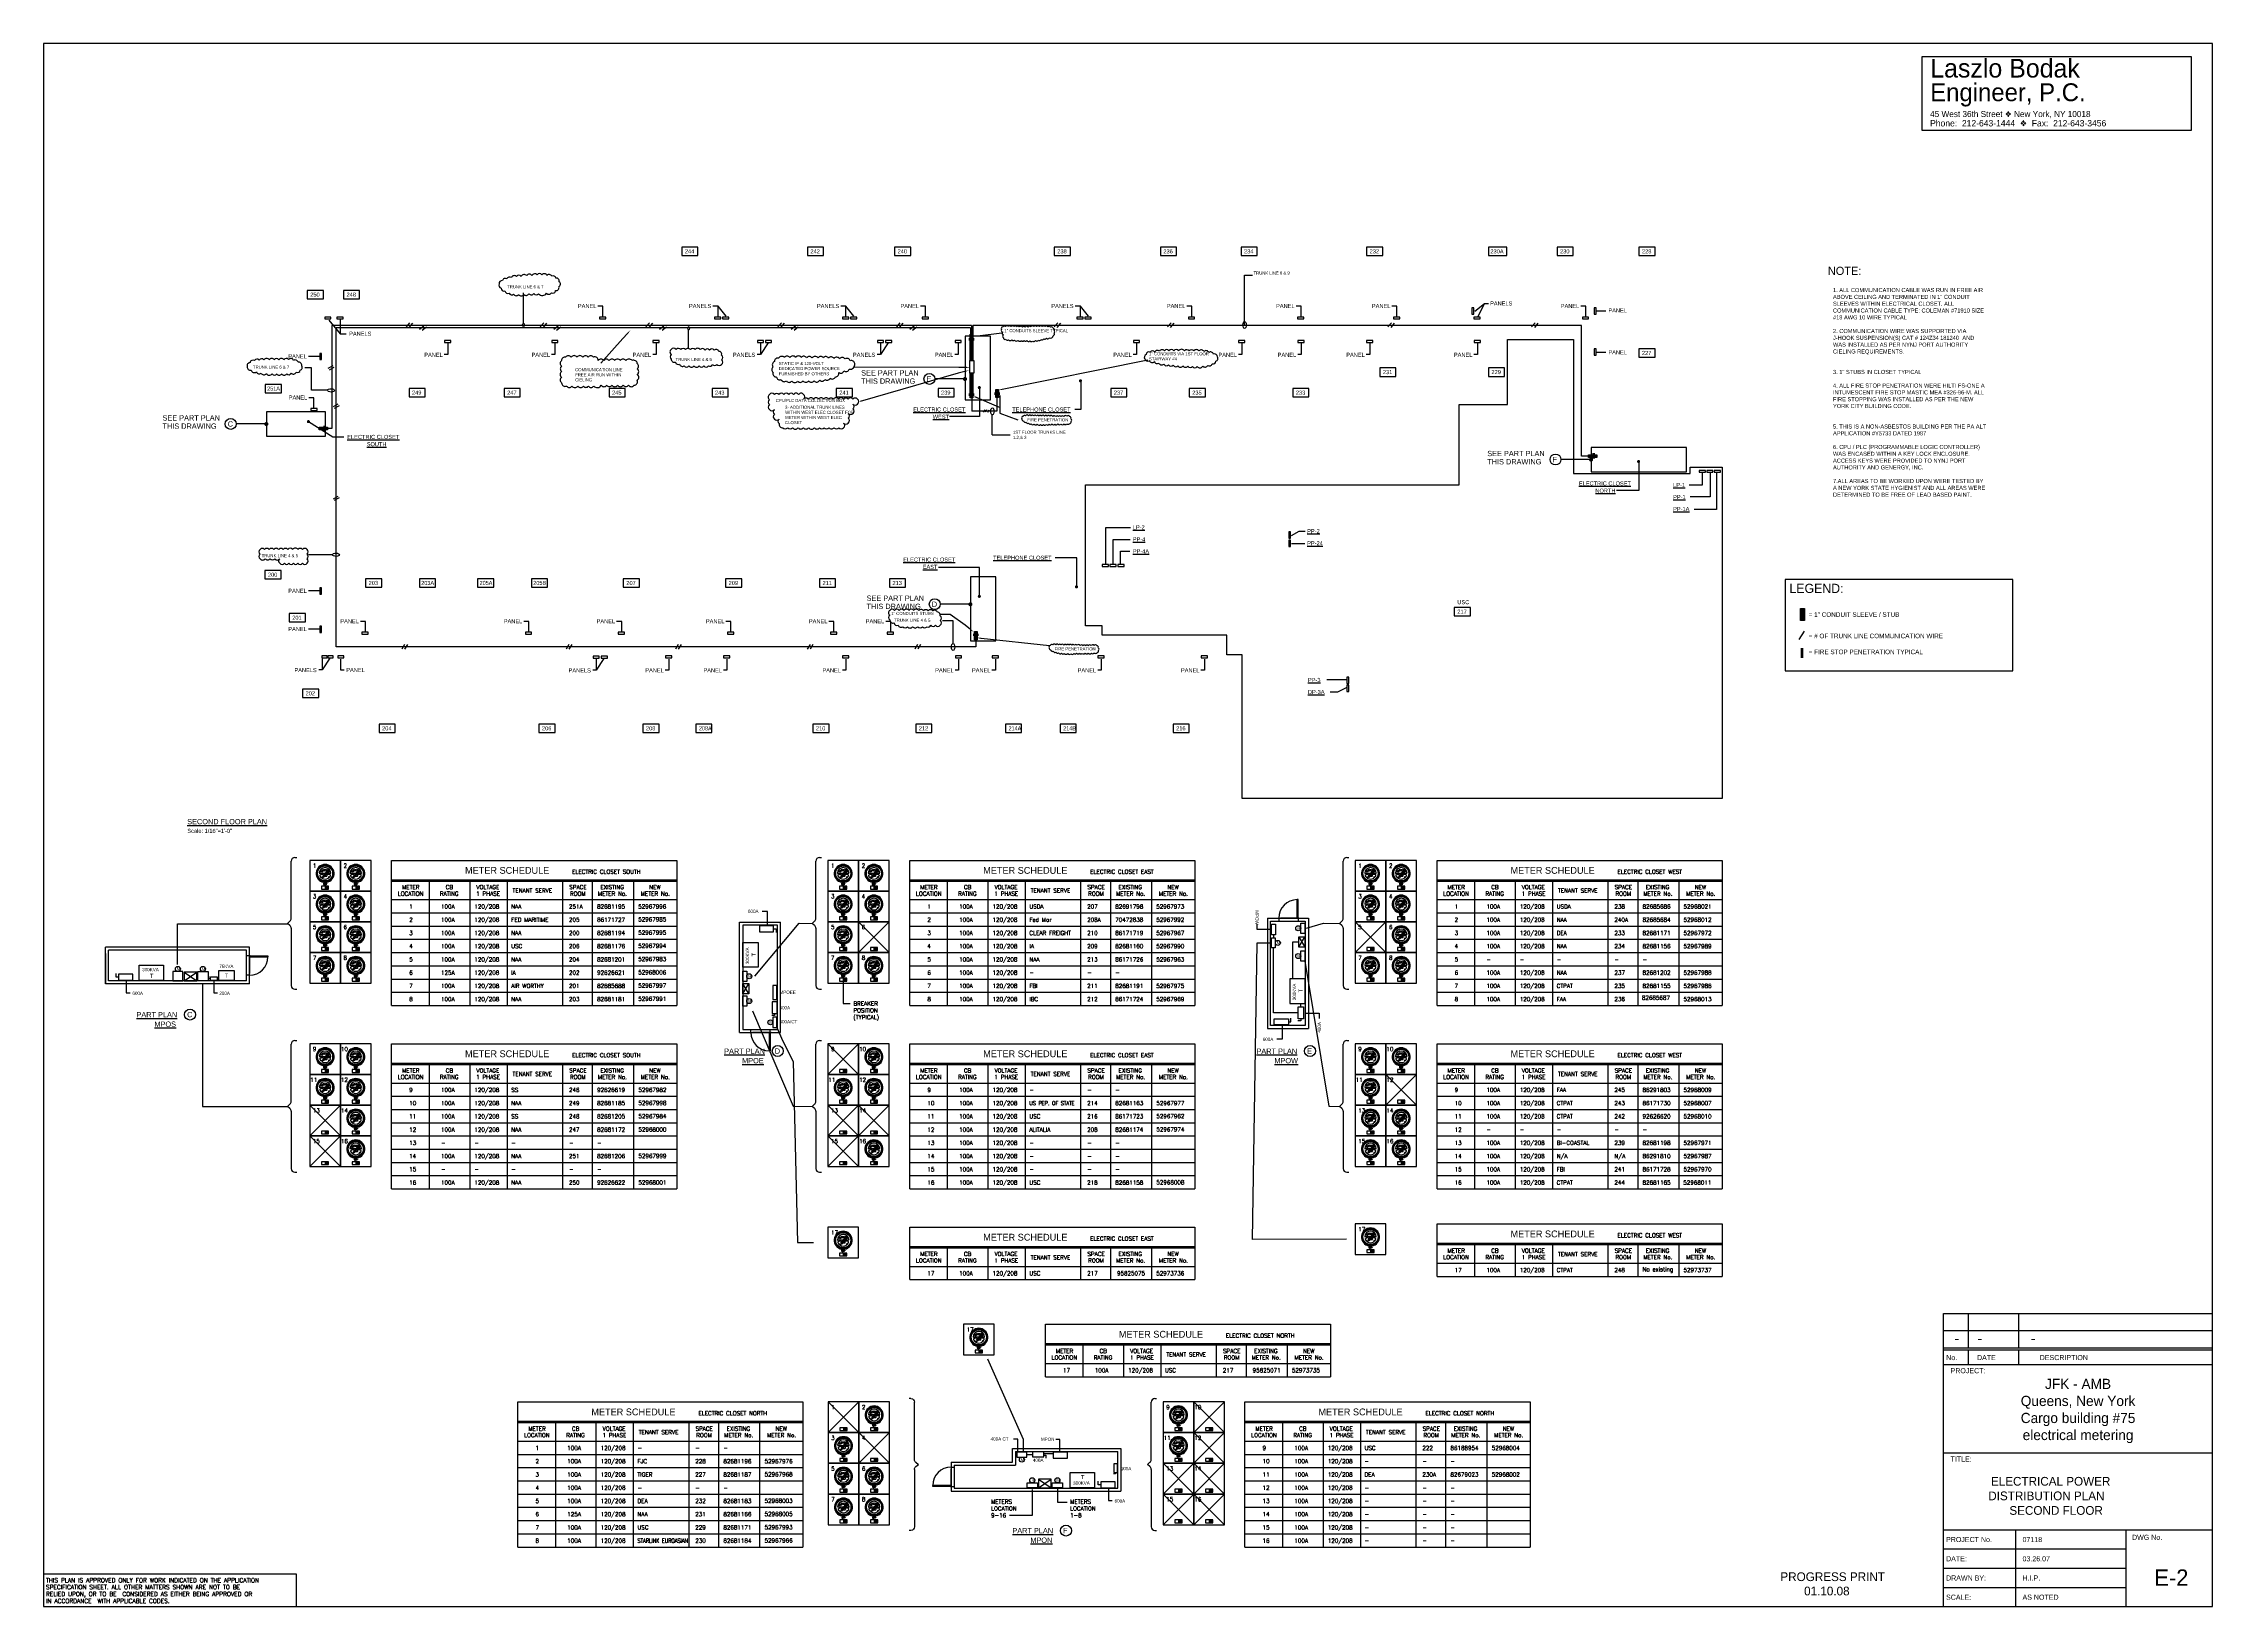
# Paper-space layout 'Layout2' of a CAD drawing. Header units: inches. Extents: x 0.41 to 10.15, y 0.43 to 7.44.
# The model-space entities are those that its viewports show. They can reach past a viewport. Long polylines and large blocks are cut down to what shows.
import ezdxf
from ezdxf.enums import TextEntityAlignment as Align

# ---------------------------------------------------------------- set-up
doc = ezdxf.new("R2010")
doc.units = ezdxf.units.IN
doc.header["$MEASUREMENT"] = 0
doc.linetypes.add('CENTER2', pattern=[1.125, 0.75, -0.125, 0.125, -0.125])
for name, color, linetype in [('Conduit Stubbs', 30, 'Continuous'), ('E-EQUIP', 2, 'Continuous'), ('E-OUTLET', 6, 'Continuous'), ('E-TEXT', 7, 'Continuous'), ('Free Air Comm.', 3, 'Continuous'), ('TB-ASNOTED', 6, 'Continuous'), ('TB-BORD1', 3, 'Continuous'), ('TB-BORD2', 6, 'Continuous'), ('TB-CODE', 6, 'Continuous'), ('TB-TEXT1', 2, 'Continuous'), ('TB-TEXT2', 6, 'Continuous'), ('TEXT', 1, 'Continuous')]:
    doc.layers.add(name, color=color, linetype=linetype)
doc.styles.add('ROMANS', font='ROMANS', dxfattribs={"height": 4})
doc.styles.add('SASBO', font='SASBO', dxfattribs={"height": 3})
doc.styles.add('TB-TEXT', font='')
doc.styles.get('TB-TEXT').set_extended_font_data('EngraversD')
doc.dimstyles.get("Standard").update_dxf_attribs({"dimtxt": 0.18, "dimasz": 0.18, "dimexe": 0.18, "dimexo": 0.0625, "dimgap": 0.09, "dimtad": 0, "dimtih": 1, "dimtoh": 1, "dimdec": 4, "dimzin": 0, "dimdsep": 46, "dimtxsty": 'Standard', "dimcen": 0.09, "dimadec": 0, "dimazin": 0, "dimtfac": 1, "dimtdec": 4, "dimtofl": 0, "dimtmove": 0, "dimatfit": 3, "dimfxl": 0, "dimtolj": 1, "dimtzin": 0, "dimarcsym": 0})

# ---------------------------------------------------------------- blocks, each defined once
blk = doc.blocks.new('B-CODE')
at = {"layer": 'TB-CODE'}
for p, q in [((0, 0.639), (0, 0)), ((0, 0.639), (4.947, 0.639)), ((4.947, 0.639), (4.947, 0)), ((0, 0), (4.947, 0))]:
    blk.add_line(p, q, dxfattribs=at)
at = {"layer": 'TB-CODE', "style": 'ROMANS'}
for s, p in [('THIS PLAN IS APPROVED ONLY FOR WORK INDICATED ON THE APPLICATION', (0.051, 0.475)), ('SPECIFICATION SHEET. ALL OTHER MATTERS SHOWN ARE NOT TO BE', (0.051, 0.34)), ('RELIED UPON, OR TO BE  CONSIDERED AS EITHER BEING APPROVED OR', (0.051, 0.205)), ('IN ACCORDANCE  WITH APPLICABLE CODES.', (0.051, 0.07))]:
    blk.add_text(s, height=0.08333, dxfattribs=at).set_placement(p)
blk = doc.blocks.new('C')
at = {"layer": 'E-OUTLET'}
for p, q in [((10.3, 91.7), (12.9, 91.7)), ((5.3, 6.8), (5.3, 86.7)), ((3.5, 3), (0, 0)), ((3.5, -3), (0, 0)), ((5.3, -6.8), (5.3, -86.7)), ((10.3, -91.7), (12.9, -91.7))]:
    blk.add_line(p, q, dxfattribs=at)
for centre, start, end in [((10.3, 86.7), 90, 180), ((0.3, 6.8), 310.3515, 0), ((0.3, -6.8), 0, 49.6485), ((10.3, -86.7), 180, 270)]:
    blk.add_arc(centre, 5, start, end, dxfattribs=at)
blk = doc.blocks.new('METER')
at = {"layer": 'E-EQUIP', "color": 4}
for p, q in [((10060.2, 8935.5), (10012.9, 8935.5)), ((10013.6, 8928.1), (10018, 8931)), ((10026.7, 8931.3), (10018.8, 8931.3)), ((10019.2, 8918.9), (10022.1, 8920.7)), ((10022.1, 8920.7), (10022.1, 8915.7)), ((10028.2, 8929.8), (10028.2, 8925.3)), ((10029.3, 8892.4), (10032.2, 8892.4)), ((10029.3, 8889.3), (10032.2, 8889.3)), ((10029.6, 8923.9), (10043.5, 8923.9)), ((10032.5, 8894.2), (10032.5, 8886.6)), ((10032.5, 8886.6), (10035.8, 8886.6)), ((10035.8, 8897.1), (10035.8, 8886.6)), ((10036.4, 8889.9), (10036.4, 8891.8)), ((10037.1, 8889.9), (10037.1, 8891.8)), ((10037.3, 8897.1), (10037.3, 8886.6)), ((10040.6, 8886.6), (10037.3, 8886.6)), ((10040.6, 8894.2), (10040.6, 8886.6)), ((10040.9, 8889.9), (10040.9, 8891.8)), ((10041.6, 8889.9), (10041.6, 8891.8)), ((10042.4, 8889.9), (10042.4, 8891.8)), ((10043.1, 8889.9), (10043.1, 8891.8)), ((10044.9, 8925.3), (10044.9, 8929.8)), ((10054.3, 8931.3), (10046.3, 8931.3)), ((10053.9, 8918.9), (10051, 8920.7)), ((10051, 8920.7), (10051, 8915.7)), ((10059.4, 8928.1), (10055.1, 8931))]:
    blk.add_line(p, q, dxfattribs=at)
blk.add_lwpolyline([(10029.3, 8887.9), (10032.2, 8887.9), (10032.2, 8893.8), (10029.3, 8893.8)], close=True, dxfattribs=at)
for points in [[(10032.5, 8889.9), (10032.2, 8889.9), (10032.2, 8891.8), (10032.5, 8891.8)], [(10035.8, 8891.8), (10037.3, 8891.8)], [(10037.3, 8889.9), (10035.8, 8889.9)], [(10040.6, 8891.8), (10043.9, 8891.8), (10043.9, 8889.9), (10040.6, 8889.9)]]:
    blk.add_lwpolyline(points, dxfattribs=at)
blk.add_circle((10036.5, 8935.5), 35.8, dxfattribs=at)
for centre, radius, start, end in [((10036.5, 8935.5), 39.1, 279.37066, 260.62934), ((10036.5, 8935.5), 35.8, 275.20941, 264.79059), ((10036.5, 8935.5), 25.2, 3.48012, 176.51988), ((10012.9, 8936.9), 1.44, 176.51988, 270), ((10014.4, 8926.9), 1.44, 123.32887, 201.16551), ((10036.5, 8935.5), 25.2, 201.16551, 220.27478), ((10018.4, 8920.2), 1.44, 220.27478, 301.41852), ((10018.8, 8929.8), 1.44, 90, 123.32887), ((10023.5, 8915.7), 1.44, 180, 236.67689), ((10036.5, 8935.5), 25.2, 236.67689, 303.32311), ((10026.7, 8929.8), 1.44, 0, 90), ((10029.6, 8925.3), 1.44, 180, 270), ((10029.7, 8894.2), 2.76, 0, 80.62934), ((10033, 8897.1), 2.76, 0, 84.79059), ((10040, 8897.1), 2.76, 95.20941, 180), ((10043.4, 8894.2), 2.76, 99.37066, 180), ((10043.5, 8925.3), 1.44, 270, 0), ((10046.3, 8929.8), 1.44, 90, 180), ((10049.6, 8915.7), 1.44, 303.32311, 0), ((10054.6, 8920.2), 1.44, 238.58148, 319.72522), ((10054.3, 8929.8), 1.44, 56.67113, 90), ((10036.5, 8935.5), 25.2, 319.72522, 338.83449), ((10058.7, 8926.9), 1.44, 338.83449, 56.67113), ((10060.2, 8936.9), 1.44, 270, 3.48012)]:
    blk.add_arc(centre, radius, start, end, dxfattribs=at)
at = {"layer": 'E-TEXT', "color": 7}
for p, q in [((10021.7, 8945.5), (10019, 8944)), ((10031.4, 8949.5), (10031.4, 8952.6)), ((10041.6, 8949.5), (10044.7, 8950.3)), ((10051.3, 8945.5), (10049.3, 8947.9))]:
    blk.add_line(p, q, dxfattribs=at)
at = {"layer": 'E-TEXT', "color": 9}
for p, q in [((10024.1, 8915), (10049.2, 8945.4)), ((10026.2, 8922.7), (10051.3, 8953.1)), ((10030, 8918.3), (10055.1, 8948.7))]:
    blk.add_line(p, q, dxfattribs=at)
at = {"layer": 'E-TEXT', "color": 7, "const_width": 0.576}
for points in [[(10021.4, 8945.5, 1), (10022, 8945.5, 1)], [(10031.1, 8949.5, 1), (10031.7, 8949.5, 1)], [(10041.9, 8949.5, -1), (10041.3, 8949.5, -1)], [(10051.6, 8945.5, -1), (10051, 8945.5, -1)]]:
    blk.add_lwpolyline(points, format="xyb", close=True, dxfattribs=at)
at = {"layer": 'E-TEXT'}
blk.add_circle((10036.5, 8935.5), 32.7, dxfattribs=at)
at = {"layer": 'E-TEXT', "color": 9}
for centre in [(10021.7, 8945.5), (10031.4, 8949.5), (10041.6, 8949.5), (10051.3, 8945.5)]:
    blk.add_circle(centre, 4.27, dxfattribs=at)

msp = doc.modelspace()

# ---------------------------------------------------------------- hatches: boundary and pattern name
at = {"layer": 'Conduit Stubbs'}
for points in [[(10288.5, 6891.4), (10299.1, 6891.4), (10299.1, 6788.7), (10288.5, 6788.7)], [(10298.8, 6641.6), (10288.4, 6641.6), (10288.4, 6739), (10298.8, 6739)], [(10388, 6643.7), (10388, 6675.2), (10398.3, 6675.2), (10398.3, 6643.7)], [(7742.5, 6527.2), (7774, 6527.2), (7774, 6516.9), (7742.5, 6516.9)], [(12706.9, 6419.6), (12738.4, 6419.6), (12738.4, 6409.3), (12706.9, 6409.3)], [(13535.1, 5770.7), (13535.1, 5818), (13550.6, 5818), (13550.6, 5770.7)], [(10305, 5696.3), (10305, 5727.8), (10315.3, 5727.8), (10315.3, 5696.3)]]:
    msp.add_hatch(color=30, dxfattribs=at).paths.add_polyline_path(points)
at = {"layer": 'E-TEXT'}
for points in [[(7765, 4721.2), (7779, 4721.2), (7779, 4732.4), (7765, 4732.4)], [(7885.1, 4721.2), (7899.1, 4721.2), (7899.1, 4732.4), (7885.1, 4732.4)], [(9791.6, 4721.2), (9805.5, 4721.2), (9805.5, 4732.4), (9791.6, 4732.4)], [(9911.7, 4721.2), (9925.6, 4721.2), (9925.6, 4732.4), (9911.7, 4732.4)], [(11853.9, 4721.2), (11867.8, 4721.2), (11867.8, 4732.4), (11853.9, 4732.4)], [(11974, 4721.2), (11987.9, 4721.2), (11987.9, 4732.4), (11974, 4732.4)], [(7765, 4601.1), (7779, 4601.1), (7779, 4612.3), (7765, 4612.3)], [(7885.1, 4601.1), (7899.1, 4601.1), (7899.1, 4612.3), (7885.1, 4612.3)], [(9791.6, 4601.1), (9805.5, 4601.1), (9805.5, 4612.3), (9791.6, 4612.3)], [(9911.7, 4601.1), (9925.6, 4601.1), (9925.6, 4612.3), (9911.7, 4612.3)], [(11853.9, 4601.1), (11867.8, 4601.1), (11867.8, 4612.3), (11853.9, 4612.3)], [(11974, 4601.1), (11987.9, 4601.1), (11987.9, 4612.3), (11974, 4612.3)], [(7765, 4481.1), (7779, 4481.1), (7779, 4492.2), (7765, 4492.2)], [(7885.1, 4481.1), (7899.1, 4481.1), (7899.1, 4492.2), (7885.1, 4492.2)], [(9791.6, 4481.1), (9805.5, 4481.1), (9805.5, 4492.2), (9791.6, 4492.2)], [(9911.7, 4481.1), (9925.6, 4481.1), (9925.6, 4492.2), (9911.7, 4492.2)], [(11853.9, 4481.1), (11867.8, 4481.1), (11867.8, 4492.2), (11853.9, 4492.2)], [(11974, 4481.1), (11987.9, 4481.1), (11987.9, 4492.2), (11974, 4492.2)], [(7765, 4361), (7779, 4361), (7779, 4372.2), (7765, 4372.2)], [(7885.1, 4361), (7899.1, 4361), (7899.1, 4372.2), (7885.1, 4372.2)], [(9791.6, 4361), (9805.5, 4361), (9805.5, 4372.2), (9791.6, 4372.2)], [(9911.7, 4361), (9925.6, 4361), (9925.6, 4372.2), (9911.7, 4372.2)], [(11853.9, 4361), (11867.8, 4361), (11867.8, 4372.2), (11853.9, 4372.2)], [(11974, 4361), (11987.9, 4361), (11987.9, 4372.2), (11974, 4372.2)], [(7765, 4004), (7779, 4004), (7779, 4015.1), (7765, 4015.1)], [(7885.1, 4004), (7899.1, 4004), (7899.1, 4015.1), (7885.1, 4015.1)], [(9791.6, 4004), (9805.5, 4004), (9805.5, 4015.1), (9791.6, 4015.1)], [(9911.7, 4004), (9925.6, 4004), (9925.6, 4015.1), (9911.7, 4015.1)], [(11853.9, 4004), (11867.8, 4004), (11867.8, 4015.1), (11853.9, 4015.1)], [(11974, 4004), (11987.9, 4004), (11987.9, 4015.1), (11974, 4015.1)], [(7765, 3883.9), (7779, 3883.9), (7779, 3895.1), (7765, 3895.1)], [(7885.1, 3883.9), (7899.1, 3883.9), (7899.1, 3895.1), (7885.1, 3895.1)], [(9791.6, 3883.9), (9805.5, 3883.9), (9805.5, 3895.1), (9791.6, 3895.1)], [(9911.7, 3883.9), (9925.6, 3883.9), (9925.6, 3895.1), (9911.7, 3895.1)], [(11853.9, 3883.9), (11867.8, 3883.9), (11867.8, 3895.1), (11853.9, 3895.1)], [(11974, 3883.9), (11987.9, 3883.9), (11987.9, 3895.1), (11974, 3895.1)], [(7765, 3763.9), (7779, 3763.9), (7779, 3775), (7765, 3775)], [(7885.1, 3763.9), (7899.1, 3763.9), (7899.1, 3775), (7885.1, 3775)], [(9791.6, 3763.9), (9805.5, 3763.9), (9805.5, 3775), (9791.6, 3775)], [(9911.7, 3763.9), (9925.6, 3763.9), (9925.6, 3775), (9911.7, 3775)], [(11853.9, 3763.9), (11867.8, 3763.9), (11867.8, 3775), (11853.9, 3775)], [(11974, 3763.9), (11987.9, 3763.9), (11987.9, 3775), (11974, 3775)], [(7765, 3643.8), (7779, 3643.8), (7779, 3654.9), (7765, 3654.9)], [(7885.1, 3643.8), (7899.1, 3643.8), (7899.1, 3654.9), (7885.1, 3654.9)], [(9791.6, 3643.8), (9805.5, 3643.8), (9805.5, 3654.9), (9791.6, 3654.9)], [(9911.7, 3643.8), (9925.6, 3643.8), (9925.6, 3654.9), (9911.7, 3654.9)], [(11853.9, 3643.8), (11867.8, 3643.8), (11867.8, 3654.9), (11853.9, 3654.9)], [(11974, 3643.8), (11987.9, 3643.8), (11987.9, 3654.9), (11974, 3654.9)], [(11853.9, 3299.6), (11867.8, 3299.6), (11867.8, 3310.8), (11853.9, 3310.8)], [(9791.6, 3286.8), (9805.5, 3286.8), (9805.5, 3297.9), (9791.6, 3297.9)], [(10322.1, 2907.3), (10336, 2907.3), (10336, 2918.5), (10322.1, 2918.5)], [(9792.4, 2603.6), (9806.4, 2603.6), (9806.4, 2614.8), (9792.4, 2614.8)], [(9912.5, 2603.6), (9926.4, 2603.6), (9926.4, 2614.8), (9912.5, 2614.8)], [(11102.7, 2603.6), (11116.6, 2603.6), (11116.6, 2614.8), (11102.7, 2614.8)], [(11222.8, 2603.6), (11236.7, 2603.6), (11236.7, 2614.8), (11222.8, 2614.8)], [(9792.4, 2483.6), (9806.4, 2483.6), (9806.4, 2494.7), (9792.4, 2494.7)], [(9912.5, 2483.6), (9926.4, 2483.6), (9926.4, 2494.7), (9912.5, 2494.7)], [(11102.7, 2483.6), (11116.6, 2483.6), (11116.6, 2494.7), (11102.7, 2494.7)], [(11222.8, 2483.6), (11236.7, 2483.6), (11236.7, 2494.7), (11222.8, 2494.7)], [(9792.4, 2363.5), (9806.4, 2363.5), (9806.4, 2374.7), (9792.4, 2374.7)], [(9912.5, 2363.5), (9926.4, 2363.5), (9926.4, 2374.7), (9912.5, 2374.7)], [(11102.7, 2363.5), (11116.6, 2363.5), (11116.6, 2374.7), (11102.7, 2374.7)], [(11222.8, 2363.5), (11236.7, 2363.5), (11236.7, 2374.7), (11222.8, 2374.7)], [(9792.4, 2243.4), (9806.4, 2243.4), (9806.4, 2254.6), (9792.4, 2254.6)], [(9912.5, 2243.4), (9926.4, 2243.4), (9926.4, 2254.6), (9912.5, 2254.6)], [(11102.7, 2243.4), (11116.6, 2243.4), (11116.6, 2254.6), (11102.7, 2254.6)], [(11222.8, 2243.4), (11236.7, 2243.4), (11236.7, 2254.6), (11222.8, 2254.6)]]:
    msp.add_hatch(color=256, dxfattribs=at).paths.add_polyline_path(points)

# ---------------------------------------------------------------- linework, layer by layer
for p, q in [((8540.6, 6935.5), (8540.6, 7052.2)), ((11360.9, 6927.7), (11360.9, 7121.4)), ((11360.9, 7121.4), (11392.3, 7121.4)), ((8095.7, 6935.6), (8081.6, 6919.5)), ((8106.8, 6933.7), (8092.7, 6917.5)), ((8134.7, 6910), (8151.4, 6923.5)), ((8145.3, 6906.2), (8161.9, 6919.8)), ((8620.6, 6935.6), (8606.5, 6919.5)), ((8631.7, 6933.7), (8617.6, 6917.5)), ((8659.6, 6910), (8676.3, 6923.5)), ((8670.2, 6906.2), (8686.8, 6919.8)), ((9034, 6935.6), (9019.9, 6919.5)), ((9045, 6933.7), (9030.9, 6917.5)), ((9073, 6910), (9089.6, 6923.5)), ((9083.6, 6906.2), (9100.2, 6919.8)), ((9186.9, 6835.2), (9186.9, 6908.1)), ((9549.6, 6935.6), (9535.5, 6919.5)), ((9560.6, 6933.7), (9546.5, 6917.5)), ((9588.6, 6910), (9605.2, 6923.5)), ((9599.1, 6906.2), (9615.8, 6919.8)), ((10013.5, 6935.6), (9999.4, 6919.5)), ((10024.6, 6933.7), (10010.5, 6917.5)), ((10052.5, 6910), (10069.2, 6923.5)), ((10063.1, 6906.2), (10079.7, 6919.8)), ((10412.4, 6895.3), (10316.7, 6883.6)), ((10630.3, 6935.6), (10616.2, 6919.5)), ((10641.4, 6933.7), (10627.3, 6917.5)), ((11073.6, 6935.6), (11059.5, 6919.5)), ((11084.7, 6933.7), (11070.6, 6917.5)), ((11936, 6935.6), (11921.9, 6919.5)), ((11947, 6933.7), (11932.9, 6917.5)), ((12497.6, 6935.6), (12483.5, 6919.5)), ((12508.7, 6933.7), (12494.6, 6917.5)), ((10983.3, 6789.5), (10413.8, 6675)), ((7711.7, 6759.2), (7685.7, 6759.2)), ((7711.7, 6671.4), (7711.7, 6759.2)), ((7795, 6766.6), (7776.3, 6756.2)), ((7799.4, 6761.1), (7780.6, 6750.7)), ((7775, 6671.4), (7711.7, 6671.4)), ((7815.5, 6616.8), (7796.7, 6606.3)), ((7819.8, 6611.2), (7801.1, 6600.8)), ((10344.8, 6594.7), (10339.5, 6585.9)), ((10352.1, 6594.5), (10346.8, 6585.7)), ((10360.8, 6594), (10355.4, 6585.2)), ((10374.6, 6497), (10374.6, 6575.9)), ((10374.6, 6497), (10443.9, 6497)), ((7815.5, 6256), (7796.7, 6245.5)), ((7819.8, 6250.4), (7801.1, 6240)), ((7794.6, 6028), (7700.6, 6028)), ((10210, 5794.7), (10171.8, 5794.7)), ((10221, 5770.3), (10180.5, 5770.3)), ((10221, 5682.5), (10221, 5770.3)), ((10598.2, 5672.1), (10331.2, 5701.5)), ((13549.4, 5729.1), (13529.6, 5696.5)), ((8076.3, 5677.1), (8065.1, 5658.8)), ((8087.5, 5677.1), (8076.3, 5658.8)), ((8718.5, 5677.1), (8707.4, 5658.8)), ((8729.7, 5677.1), (8718.6, 5658.8)), ((9146.3, 5677.1), (9135.1, 5658.8)), ((9157.5, 5677.1), (9146.3, 5658.8)), ((9662.1, 5677.1), (9651, 5658.8)), ((9673.3, 5677.1), (9662.2, 5658.8)), ((10082.7, 5677.1), (10071.6, 5658.8)), ((10093.9, 5677.1), (10082.8, 5658.8)), ((11474.6, 4542.3), (11474.6, 4530.8)), ((11473.9, 4237.2), (11473.9, 4490.8)), ((11581.4, 4261.1), (11581.4, 4274.1)), ((11571.1, 4237.2), (11473.9, 4237.2)), ((9595.6, 4047.1), (9612.7, 3338.9)), ((9612.7, 3338.9), (9675.7, 3338.9)), ((11759.6, 3351.7), (11390.6, 3351.3))]:
    msp.add_line(p, q)
at = {"color": 0}
for p, q in [((11550, 4370.4), (11550, 4514.9)), ((11550, 4514.9), (11573, 4514.9)), ((10510.3, 2510), (10531.7, 2510)), ((10576.4, 2514.5), (10612.8, 2514.5))]:
    msp.add_line(p, q, dxfattribs=at)
for points in [[(8630.8, 7051.4, 0.520567), (8650.4, 7052.5, 0.520567), (8666.8, 7061.2, 0.520567), (8679.8, 7076.4, 0.520567), (8680.9, 7096, 0.520567), (8667.9, 7110.1, 0.520567), (8651.5, 7117.7, 0.520567), (8633, 7121, 0.520567), (8613.4, 7123.2, 0.520567), (8594.9, 7123.2, 0.520567), (8574.2, 7119.9, 0.520567), (8553.5, 7119.9, 0.520567), (8531.8, 7116.7, 0.520567), (8513.3, 7116.7, 0.520567), (8493.7, 7112.3, 0.520567), (8476.2, 7106.9, 0.520567), (8458.8, 7100.3, 0.520567), (8445.7, 7087.3, 0.520567), (8453.4, 7071, 0.520567), (8468.6, 7060.1, 0.520567), (8484.9, 7051.4, 0.520567), (8502.4, 7047, 0.520567), (8522, 7045.9, 0.520567), (8542.6, 7045.9, 0.520567), (8562.2, 7049.2, 0.520567), (8581.8, 7050.3, 0.520567), (8600.4, 7049.2, 0.520567)], [(10613.2, 6884.9, 0.520567), (10616.2, 6894.9, 0.520567), (10616.5, 6904.5, 0.520567), (10613.2, 6913.8, 0.520567), (10602.4, 6918.3, 0.520567), (10591.6, 6919.4, 0.520567), (10580.1, 6920.5, 0.520567), (10569.7, 6920.9, 0.520567), (10558.6, 6920.5, 0.520567), (10547.8, 6920.9, 0.520567), (10537, 6921.2, 0.520567), (10526.3, 6919.4, 0.520567), (10515.1, 6918.6, 0.520567), (10502.9, 6918.6, 0.520567), (10492.8, 6918.3, 0.520567), (10480.2, 6919, 0.520567), (10469.8, 6920.1, 0.520567), (10458.7, 6920.5, 0.520567), (10447.9, 6920.5, 0.520567), (10437.1, 6920.9, 0.520567), (10426.7, 6920.9, 0.520567), (10415.6, 6919, 0.520567), (10410.4, 6909, 0.520567), (10415.2, 6898.6, 0.520567), (10417.8, 6888.2, 0.520567), (10418.2, 6877.1, 0.520567), (10427.1, 6871.1, 0.520567), (10438.6, 6868.9, 0.520567), (10451.2, 6868.9, 0.520567), (10461.6, 6867.8, 0.520567), (10475.4, 6866.7, 0.520567), (10488.4, 6866.3, 0.520567), (10499.5, 6865.6, 0.520567), (10509.6, 6865.6, 0.520567), (10521.8, 6864.8, 0.520567), (10532.6, 6864.1, 0.520567), (10543.4, 6866.3, 0.520567), (10554.5, 6867.8, 0.520567), (10564.5, 6869.7, 0.520567), (10575.7, 6872.6, 0.520567), (10586.4, 6874.8, 0.520567), (10597.2, 6877.1, 0.520567)], [(7632.2, 6738.2, 0.520567), (7651.8, 6741.8, 0.520567), (7667.7, 6750.4, 0.520567), (7673.9, 6767.5, 0.520567), (7659.2, 6781, 0.520567), (7642, 6788.3, 0.520567), (7622.4, 6792, 0.520567), (7604, 6790.8, 0.520567), (7584.4, 6790.8, 0.520567), (7566.1, 6790.8, 0.520567), (7546.5, 6790.8, 0.520567), (7525.7, 6790.8, 0.520567), (7507.3, 6789.6, 0.520567), (7488.9, 6788.3, 0.520567), (7471.8, 6779.8, 0.520567), (7460.7, 6763.9, 0.520567), (7475.4, 6750.4, 0.520567), (7496.3, 6743.1, 0.520567), (7514.6, 6738.2, 0.520567), (7535.5, 6737, 0.520567), (7557.5, 6735.7, 0.520567), (7575.9, 6735.7, 0.520567), (7595.5, 6735.7, 0.520567), (7615.1, 6735.7, 0.520567)], [(8844.9, 6691.1, 0.520567), (8866.7, 6691.1, 0.520567), (8887.5, 6691.1, 0.520567), (8909.3, 6691.1, 0.520567), (8931.1, 6691.1, 0.520567), (8951.8, 6691.1, 0.520567), (8973.6, 6691.1, 0.520567), (8986.1, 6710.8, 0.520567), (8986.1, 6733.6, 0.520567), (8986.1, 6755.4, 0.520567), (8986.1, 6776.2, 0.520567), (8965.3, 6787.6, 0.520567), (8941.4, 6787.6, 0.520567), (8919.6, 6787.6, 0.520567), (8897.8, 6787.6, 0.520567), (8876, 6787.6, 0.520567), (8855.3, 6787.6, 0.520567), (8833.5, 6787.6, 0.520567), (8814.8, 6801.1, 0.520567), (8794, 6801.1, 0.520567), (8773.3, 6801.1, 0.520567), (8750.4, 6801.1, 0.520567), (8727.6, 6801.1, 0.520567), (8705.8, 6801.1, 0.520567), (8690.2, 6787.6, 0.520567), (8690.2, 6765.8, 0.520567), (8690.2, 6745.1, 0.520567), (8690.2, 6722.2, 0.520567), (8690.2, 6700.5, 0.520567), (8709.9, 6688, 0.520567), (8730.7, 6688, 0.520567), (8753.5, 6688, 0.520567), (8775.3, 6688, 0.520567), (8795.1, 6688, 0.520567), (8815.8, 6688, 0.520567)], [(9279.6, 6772.8, 0.520567), (9297.8, 6772.8, 0.520567), (9316, 6772.8, 0.520567), (9316, 6791, 0.520567), (9316, 6809.2, 0.520567), (9305.1, 6823.7, 0.520567), (9287.4, 6828.9, 0.520567), (9269.2, 6828.9, 0.520567), (9251, 6828.9, 0.520567), (9232.3, 6830.5, 0.520567), (9212.5, 6830.5, 0.520567), (9193.8, 6830.5, 0.520567), (9174.6, 6830.5, 0.520567), (9155.9, 6830.5, 0.520567), (9137.7, 6831, 0.520567), (9118.9, 6831, 0.520567), (9118.9, 6811.8, 0.520567), (9118.9, 6793.6, 0.520567), (9135.6, 6781.7, 0.520567), (9151.7, 6773.3, 0.520567), (9169.9, 6767.1, 0.520567), (9188.1, 6767.1, 0.520567), (9208.4, 6767.1, 0.520567), (9228.1, 6767.1, 0.520567), (9246.3, 6767.1, 0.520567), (9264.5, 6767.1, 0.520567)], [(9836.4, 6775.9, 0.520567), (9836.4, 6775.9, 0.520567), (9819.1, 6786.9, 0.520567), (9798.7, 6794, 0.520567), (9777.5, 6794.7, 0.520567), (9755.5, 6795.5, 0.520567), (9734.2, 6797.1, 0.520567), (9713.8, 6798.7, 0.520567), (9693.4, 6797.9, 0.520567), (9669.8, 6797.9, 0.520567), (9648.6, 6797.9, 0.520567), (9627.4, 6800.2, 0.520567), (9605.4, 6800.2, 0.520567), (9582.6, 6799.5, 0.520567), (9561.4, 6799.5, 0.520567), (9539.4, 6797.1, 0.520567), (9522.9, 6784.5, 0.520567), (9517.4, 6762.6, 0.520567), (9517.4, 6741.4, 0.520567), (9530.7, 6723.3, 0.520567), (9548.8, 6713.1, 0.520567), (9569.2, 6708.4, 0.520567), (9590.5, 6707.6, 0.520567), (9613.2, 6707.6, 0.520567), (9634.5, 6708.4, 0.520567), (9656.5, 6708.4, 0.520567), (9677.7, 6708.4, 0.520567), (9699.7, 6710.7, 0.520567), (9720.1, 6713.9, 0.520567), (9740.5, 6718.6, 0.520567), (9761, 6724.1, 0.520567), (9774.3, 6740.6, 0.520567), (9794, 6747.6, 0.520567), (9815.2, 6753.9, 0.520567), (9836.4, 6775.9)], [(11234.5, 6775, 0.520567), (11249.2, 6785.4, 0.520567), (11255.3, 6802.7, 0.520567), (11239.7, 6813.1, 0.520567), (11221.5, 6819.1, 0.520567), (11202.4, 6823.4, 0.520567), (11183.4, 6825.2, 0.520567), (11162.6, 6825.2, 0.520567), (11144.4, 6825.2, 0.520567), (11126.3, 6826, 0.520567), (11103.7, 6826, 0.520567), (11084.7, 6826, 0.520567), (11065.7, 6826, 0.520567), (11047.5, 6826, 0.520567), (11028.4, 6824.3, 0.520567), (11010.2, 6820.8, 0.520567), (10992.1, 6820.8, 0.520567), (10976.5, 6811.3, 0.520567), (10971.3, 6794, 0.520567), (10988.6, 6787.1, 0.520567), (11008.5, 6783.6, 0.520567), (11025.8, 6777.6, 0.520567), (11045.7, 6774.1, 0.520567), (11063.9, 6770.7, 0.520567), (11082.1, 6769.8, 0.520567), (11100.3, 6767.2, 0.520567), (11120.2, 6767.2, 0.520567), (11139.2, 6765.5, 0.520567), (11157.4, 6764.6, 0.520567), (11175.6, 6764.6, 0.520567), (11198.1, 6765.5, 0.520567), (11217.2, 6768.9, 0.520567)], [(9555.4, 6525.3, 0.520567), (9574.3, 6525.3, 0.520567), (9593.3, 6525.3, 0.520567), (9615.4, 6525.3, 0.520567), (9636, 6525.3, 0.520567), (9656.5, 6525.3, 0.520567), (9678.6, 6525.3, 0.520567), (9699.2, 6525.3, 0.520567), (9717.4, 6525.3, 0.520567), (9735.5, 6525.3, 0.520567), (9755.3, 6525.3, 0.520567), (9774.3, 6525.3, 0.520567), (9793.2, 6525.3, 0.520567), (9793.2, 6543.4, 0.520567), (9811.4, 6543.4, 0.520567), (9811.4, 6562.4, 0.520567), (9811.4, 6581.3, 0.520567), (9829.6, 6581.3, 0.520567), (9829.6, 6599.5, 0.520567), (9829.6, 6617.7, 0.520567), (9847.8, 6617.7, 0.520567), (9847.8, 6636.6, 0.520567), (9829.6, 6636.6, 0.520567), (9810.6, 6636.6, 0.520567), (9792.4, 6636.6, 0.520567), (9773.5, 6636.6, 0.520567), (9752.9, 6636.6, 0.520567), (9734.8, 6636.6, 0.520567), (9715, 6636.6, 0.520567), (9695.2, 6636.6, 0.520567), (9675.5, 6636.6, 0.520567), (9654.9, 6636.6, 0.520567), (9636.8, 6636.6, 0.520567), (9636.8, 6654.8, 0.520567), (9617, 6654.8, 0.520567), (9597.2, 6654.8, 0.520567), (9578.3, 6654.8, 0.520567), (9559.3, 6654.8, 0.520567), (9540.3, 6654.8, 0.520567), (9522.2, 6654.8, 0.520567), (9503.2, 6654.8, 0.520567), (9503.2, 6634.3, 0.520567), (9503.2, 6615.3, 0.520567), (9503.2, 6596.4, 0.520567), (9522.2, 6596.4, 0.520567), (9522.2, 6577.4, 0.520567), (9522.2, 6559.2, 0.520567), (9541.1, 6559.2, 0.520567), (9541.1, 6541.1, 0.520567)], [(10683.4, 6549.5, 0.520567), (10681.9, 6559.6, 0.520567), (10677.1, 6568.7, 0.520567), (10665.7, 6569.9, 0.520567), (10654.4, 6568.9, 0.520567), (10643.3, 6568.4, 0.520567), (10633.2, 6568.4, 0.520567), (10622.9, 6568.4, 0.520567), (10611.8, 6569.4, 0.520567), (10599.7, 6570.4, 0.520567), (10589.3, 6570.4, 0.520567), (10578.7, 6570.9, 0.520567), (10567.6, 6570.9, 0.520567), (10557.6, 6570.9, 0.520567), (10547.5, 6571.2, 0.520567), (10536.6, 6571.4, 0.520567), (10526.8, 6571.9, 0.520567), (10516.2, 6571.9, 0.520567), (10504.9, 6572.2, 0.520567), (10494.8, 6569.4, 0.520567), (10490, 6560.4, 0.520567), (10496.8, 6552, 0.520567), (10506.4, 6546.8, 0.520567), (10516.7, 6543.5, 0.520567), (10526.8, 6540.7, 0.520567), (10538.4, 6538.9, 0.520567), (10549.5, 6538.7, 0.520567), (10562.9, 6538.2, 0.520567), (10575, 6537.2, 0.520567), (10586.3, 6538.2, 0.520567), (10597.1, 6538.9, 0.520567), (10608.2, 6539.7, 0.520567), (10619.8, 6538.7, 0.520567), (10630.9, 6539.7, 0.520567), (10642.8, 6539.5, 0.520567), (10655.1, 6540, 0.520567), (10665.2, 6540, 0.520567)], [(7658.7, 5995, 0.520567), (7676.6, 5995, 0.520567), (7694.6, 5995, 0.520567), (7694.6, 6012.9, 0.520567), (7694.6, 6030.9, 0.520567), (7694.6, 6048.8, 0.520567), (7676.6, 6048.8, 0.520567), (7658.7, 6048.8, 0.520567), (7638.5, 6048.8, 0.520567), (7619.5, 6048.8, 0.520567), (7601.5, 6048.8, 0.520567), (7583.6, 6048.8, 0.520567), (7564.5, 6048.8, 0.520567), (7546.6, 6048.8, 0.520567), (7528.7, 6048.8, 0.520567), (7510.7, 6048.8, 0.520567), (7510.7, 6030.9, 0.520567), (7510.7, 6012.9, 0.520567), (7530.9, 6012.9, 0.520567), (7550, 6012.9, 0.520567), (7567.9, 6012.9, 0.520567), (7588.1, 6012.9, 0.520567), (7588.1, 5995, 0.520567), (7606, 5995, 0.520567), (7623.9, 5995, 0.520567), (7641.9, 5995, 0.520567)], [(10134.3, 5752.8, 0.520567), (10152.5, 5752.8, 0.520567), (10170.7, 5752.8, 0.520567), (10170.7, 5771, 0.520567), (10170.7, 5789.1, 0.520567), (10159.8, 5803.7, 0.520567), (10142.1, 5808.9, 0.520567), (10123.9, 5808.9, 0.520567), (10105.7, 5808.9, 0.520567), (10087, 5810.4, 0.520567), (10067.3, 5810.4, 0.520567), (10048.6, 5810.4, 0.520567), (10029.3, 5810.4, 0.520567), (10010.6, 5810.4, 0.520567), (9992.4, 5811, 0.520567), (9973.7, 5811, 0.520567), (9973.7, 5791.7, 0.520567), (9973.7, 5773.6, 0.520567), (9990.3, 5761.6, 0.520567), (10006.5, 5753.3, 0.520567), (10024.6, 5747.1, 0.520567), (10042.8, 5747.1, 0.520567), (10063.1, 5747.1, 0.520567), (10082.9, 5747.1, 0.520567), (10101.1, 5747.1, 0.520567), (10119.3, 5747.1, 0.520567)], [(10790.2, 5653.7, 0.520567), (10788.7, 5663.8, 0.520567), (10783.9, 5672.8, 0.520567), (10772.5, 5674.1, 0.520567), (10761.2, 5673.1, 0.520567), (10750.1, 5672.6, 0.520567), (10740, 5672.6, 0.520567), (10729.7, 5672.6, 0.520567), (10718.6, 5673.6, 0.520567), (10706.5, 5674.6, 0.520567), (10696.1, 5674.6, 0.520567), (10685.6, 5675.1, 0.520567), (10674.5, 5675.1, 0.520567), (10664.4, 5675.1, 0.520567), (10654.3, 5675.4, 0.520567), (10643.5, 5675.6, 0.520567), (10633.6, 5676.1, 0.520567), (10623, 5676.1, 0.520567), (10611.7, 5676.4, 0.520567), (10601.6, 5673.6, 0.520567), (10596.8, 5664.5, 0.520567), (10603.6, 5656.2, 0.520567), (10613.2, 5650.9, 0.520567), (10623.5, 5647.6, 0.520567), (10633.6, 5644.9, 0.520567), (10645.2, 5643.1, 0.520567), (10656.3, 5642.9, 0.520567), (10669.7, 5642.4, 0.520567), (10681.8, 5641.4, 0.520567), (10693.1, 5642.4, 0.520567), (10704, 5643.1, 0.520567), (10715.1, 5643.9, 0.520567), (10726.7, 5642.9, 0.520567), (10737.8, 5643.9, 0.520567), (10749.6, 5643.6, 0.520567), (10762, 5644.1, 0.520567), (10772, 5644.1, 0.520567)]]:
    msp.add_lwpolyline(points, format="xyb", close=True)
for points in [[(7763.7, 6950.7), (7788.2, 6950.7), (7788.2, 6958), (7763.7, 6958)], [(7811.3, 6950.7), (7835.8, 6950.7), (7835.8, 6958), (7811.3, 6958)], [(8838.1, 6950.7), (8862.6, 6950.7), (8862.6, 6958), (8838.1, 6958)], [(9288.2, 6950.7), (9312.6, 6950.7), (9312.6, 6958), (9288.2, 6958)], [(9319.6, 6950.7), (9344.1, 6950.7), (9344.1, 6958), (9319.6, 6958)], [(9788.5, 6950.7), (9812.9, 6950.7), (9812.9, 6958), (9788.5, 6958)], [(9820, 6950.7), (9844.4, 6950.7), (9844.4, 6958), (9820, 6958)], [(10100, 6950.7), (10124.5, 6950.7), (10124.5, 6958), (10100, 6958)], [(10705.2, 6950.7), (10729.7, 6950.7), (10729.7, 6958), (10705.2, 6958)], [(10736.7, 6950.7), (10761.2, 6950.7), (10761.2, 6958), (10736.7, 6958)], [(11141.7, 6950.7), (11166.1, 6950.7), (11166.1, 6958), (11141.7, 6958)], [(11568.9, 6950.7), (11593.4, 6950.7), (11593.4, 6958), (11568.9, 6958)], [(11943.7, 6950.7), (11968.2, 6950.7), (11968.2, 6958), (11943.7, 6958)], [(12250.6, 6994.2), (12250.6, 6969.8), (12258, 6969.8), (12258, 6994.2)], [(12258.3, 6950.7), (12282.7, 6950.7), (12282.7, 6958), (12258.3, 6958)], [(12682.4, 6950.7), (12706.8, 6950.7), (12706.8, 6958), (12682.4, 6958)], [(12728.5, 6994.3), (12728.5, 6969.8), (12735.8, 6969.8), (12735.8, 6994.3)], [(7744.2, 6816), (7744.2, 6791.5), (7751.6, 6791.5), (7751.6, 6816)], [(8232, 6858.6), (8256.4, 6858.6), (8256.4, 6865.9), (8232, 6865.9)], [(8651.5, 6858.6), (8676, 6858.6), (8676, 6865.9), (8651.5, 6865.9)], [(9047.1, 6858.6), (9071.5, 6858.6), (9071.5, 6865.9), (9047.1, 6865.9)], [(9455.8, 6858.6), (9480.2, 6858.6), (9480.2, 6865.9), (9455.8, 6865.9)], [(9487.3, 6858.6), (9511.7, 6858.6), (9511.7, 6865.9), (9487.3, 6865.9)], [(9925.2, 6858.6), (9949.7, 6858.6), (9949.7, 6865.9), (9925.2, 6865.9)], [(9956.7, 6858.6), (9981.1, 6858.6), (9981.1, 6865.9), (9956.7, 6865.9)], [(10228.8, 6858.6), (10253.3, 6858.6), (10253.3, 6865.9), (10228.8, 6865.9)], [(10287.1, 6788.6), (10302.6, 6788.6), (10302.6, 6739.1), (10287.1, 6739.1)], [(10926.4, 6858.6), (10950.9, 6858.6), (10950.9, 6865.9), (10926.4, 6865.9)], [(11338.2, 6858.6), (11362.7, 6858.6), (11362.7, 6865.9), (11338.2, 6865.9)], [(11569.9, 6858.6), (11594.4, 6858.6), (11594.4, 6865.9), (11569.9, 6865.9)], [(11837.8, 6858.6), (11862.3, 6858.6), (11862.3, 6865.9), (11837.8, 6865.9)], [(12258.9, 6858.6), (12283.4, 6858.6), (12283.4, 6865.9), (12258.9, 6865.9)], [(12728.5, 6833), (12728.5, 6808.5), (12735.8, 6808.5), (12735.8, 6833)], [(7709.5, 6592.8), (7733.9, 6592.8), (7733.9, 6600.1), (7709.5, 6600.1)], [(13139.3, 6351), (13163.7, 6351), (13163.7, 6358.3), (13139.3, 6358.3)], [(13168.8, 6351), (13193.2, 6351), (13193.2, 6358.3), (13168.8, 6358.3)], [(13198.3, 6351), (13222.7, 6351), (13222.7, 6358.3), (13198.3, 6358.3)], [(11534, 6117.8), (11534, 6093.3), (11541.3, 6093.3), (11541.3, 6117.8)], [(11534, 6085.6), (11534, 6061.1), (11541.3, 6061.1), (11541.3, 6085.6)], [(10804.8, 5982.3), (10829.2, 5982.3), (10829.2, 5989.7), (10804.8, 5989.7)], [(10834.7, 5982.3), (10859.1, 5982.3), (10859.1, 5989.7), (10834.7, 5989.7)], [(10865.4, 5982.3), (10889.8, 5982.3), (10889.8, 5989.7), (10865.4, 5989.7)], [(7744.2, 5898.9), (7744.2, 5874.4), (7751.6, 5874.4), (7751.6, 5898.9)], [(7744.2, 5749.3), (7744.2, 5724.8), (7751.6, 5724.8), (7751.6, 5749.3)], [(7909.2, 5718), (7933.7, 5718), (7933.7, 5725.3), (7909.2, 5725.3)], [(8548.3, 5718), (8572.8, 5718), (8572.8, 5725.3), (8548.3, 5725.3)], [(8911.4, 5718), (8935.8, 5718), (8935.8, 5725.3), (8911.4, 5725.3)], [(9338.8, 5718), (9363.3, 5718), (9363.3, 5725.3), (9338.8, 5725.3)], [(9741.7, 5718), (9766.2, 5718), (9766.2, 5725.3), (9741.7, 5725.3)], [(9964, 5718), (9988.5, 5718), (9988.5, 5725.3), (9964, 5725.3)], [(7751.9, 5625.6), (7773, 5625.6), (7773, 5633), (7751.9, 5633)], [(7775.9, 5625.6), (7797, 5625.6), (7797, 5633), (7775.9, 5633)], [(7814.3, 5625.3), (7838.7, 5625.3), (7838.7, 5632.6), (7814.3, 5632.6)], [(8813.1, 5624.4), (8837.6, 5624.4), (8837.6, 5631.8), (8813.1, 5631.8)], [(8844.6, 5624.4), (8869.1, 5624.4), (8869.1, 5631.8), (8844.6, 5631.8)], [(9096.4, 5625.1), (9120.9, 5625.1), (9120.9, 5632.5), (9096.4, 5632.5)], [(9323.9, 5625.1), (9348.4, 5625.1), (9348.4, 5632.5), (9323.9, 5632.5)], [(9789.3, 5625.1), (9813.7, 5625.1), (9813.7, 5632.5), (9789.3, 5632.5)], [(10230.1, 5625.1), (10254.6, 5625.1), (10254.6, 5632.5), (10230.1, 5632.5)], [(10374.1, 5625.1), (10398.5, 5625.1), (10398.5, 5632.5), (10374.1, 5632.5)], [(10787.5, 5625.1), (10811.9, 5625.1), (10811.9, 5632.5), (10787.5, 5632.5)], [(11191.5, 5625.1), (11215.9, 5625.1), (11215.9, 5632.5), (11191.5, 5632.5)], [(11761.9, 5550), (11761.9, 5525.5), (11769.2, 5525.5), (11769.2, 5550)], [(11761.9, 5517.8), (11761.9, 5493.3), (11769.2, 5493.3), (11769.2, 5517.8)]]:
    msp.add_lwpolyline(points, close=True)
for points in [[(8947.7, 6893.5), (8929.7, 6873.6), (8843.8, 6777.8)], [(10270.5, 6761.2), (10243.7, 6761.2), (9833.2, 6761.4)], [(10267.4, 6745.3), (10241.5, 6738.5), (9857.5, 6627.1)], [(10289, 5736.6), (10267.9, 5753.2), (10210, 5794.7)]]:
    msp.add_lwpolyline(points)
at = {"color": 7}
msp.add_lwpolyline([(13475.6, 5574), (14366, 5574), (14366, 5932), (13475.6, 5932)], close=True, dxfattribs=at)
at = {"color": 0}
for points in [[(11466.5, 4542.3), (11466.5, 4584.2), (11482.7, 4584.2), (11482.7, 4542.3)], [(11581, 4547.9), (11581, 4587.9), (11596.5, 4587.9), (11596.5, 4547.9)], [(9463.5, 4553.7), (9519.5, 4553.7), (9519.5, 4577.7), (9463.5, 4577.7)], [(11466.2, 4490.8), (11466.2, 4530.8), (11481.6, 4530.8), (11481.6, 4490.8)], [(11573, 4494.6), (11573, 4534.6), (11596.5, 4534.6), (11596.5, 4494.6)], [(11581, 4439.2), (11581, 4479.2), (11596.5, 4479.2), (11596.5, 4439.2)], [(11538.3, 4370.1), (11538.3, 4274.1), (11598.3, 4274.1), (11598.3, 4370.1)], [(11591.6, 4261.1), (11591.6, 4213.3), (11571.1, 4213.3), (11571.1, 4261.1)], [(11476.9, 4214.1), (11532.9, 4214.1), (11532.9, 4190.1), (11476.9, 4190.1)], [(10470.3, 2500.2), (10510.3, 2500.2), (10510.3, 2519.8), (10470.3, 2519.8)], [(10531.6, 2500.9), (10576.4, 2500.9), (10576.4, 2520.1), (10531.6, 2520.1)], [(10668.9, 2519.6), (10612.9, 2519.6), (10612.9, 2495.6), (10668.9, 2495.6)], [(10849.8, 2473.4), (10849.8, 2439.8), (10864.2, 2439.8), (10864.2, 2473.4)], [(10511.1, 2399.7), (10551.1, 2399.7), (10551.1, 2380.1), (10511.1, 2380.1)], [(10605.2, 2413.9), (10555.2, 2413.9), (10555.2, 2379.9), (10605.2, 2379.9)], [(10609.3, 2399.7), (10649.3, 2399.7), (10649.3, 2380.1), (10609.3, 2380.1)], [(10678.7, 2439.8), (10774.7, 2439.8), (10774.7, 2379.8), (10678.7, 2379.8)], [(10854.7, 2403.4), (10798.7, 2403.4), (10798.7, 2379.4), (10854.7, 2379.4)]]:
    msp.add_lwpolyline(points, close=True, dxfattribs=at)
for points in [[(9519.5, 4565.7), (9528.8, 4565.7), (9528.8, 4551.3)], [(11532.9, 4202.1), (11542.2, 4202.1), (11542.2, 4216.5)], [(11581.7, 4213.3), (11581.7, 4205.4), (11569.5, 4205.4)], [(10576.4, 2507.4), (10583.9, 2507.4), (10583.9, 2495.9)], [(10798.7, 2391.4), (10789.3, 2391.4), (10789.3, 2405.8)], [(10857, 2439.8), (10857, 2434.2), (10848.4, 2434.2)]]:
    msp.add_lwpolyline(points, dxfattribs=at)
for centre in [(11491.5, 4510.8), (11571.2, 4567.9), (11571.2, 4459.2), (10490.3, 2490.3), (10531.1, 2409.5), (10629.3, 2409.5)]:
    msp.add_circle(centre, 9.85, dxfattribs=at)
for centre, major_axis in [((8540.8, 6927.2), (0, -6.79)), ((9187.2, 6914.1), (0, -6.79)), ((11361.3, 6927.2), (0, -13.6)), ((7788.5, 6671.2), (-13.6, 0.3)), ((10375, 6589.5), (0, -13.6)), ((7808.1, 6028.3), (-13.6, 0.3)), ((10221.2, 5667.6), (0, -13.6))]:
    msp.add_ellipse(centre, major_axis=major_axis, ratio=0.472503)
for points in [[(8945.7, 6895.3), (8958.4, 6905.4), (8949.7, 6891.7)], [(10317.4, 6881), (10301.2, 6881), (10316.6, 6886.3)], [(10266.7, 6747.9), (10282.9, 6749.4), (10268.1, 6742.8)], [(10270.5, 6763.8), (10286.5, 6761.2), (10270.5, 6758.5)], [(10414.5, 6672.5), (10398.3, 6672.5), (10413.7, 6677.7)], [(10290.7, 5738.7), (10301.6, 5726.8), (10287.4, 5734.5)], [(10331.1, 5698.8), (10315.6, 5703.8), (10331.9, 5704.1)]]:
    msp.add_solid(points)
at = {"layer": 'Conduit Stubbs', "color": 30}
for points in [[(10288.5, 6891.4), (10299.1, 6891.4), (10299.1, 6788.7), (10288.5, 6788.7)], [(10298.8, 6641.6), (10288.4, 6641.6), (10288.4, 6739), (10298.8, 6739)], [(10388, 6643.7), (10388, 6675.2), (10398.3, 6675.2), (10398.3, 6643.7)], [(7742.5, 6527.2), (7774, 6527.2), (7774, 6516.9), (7742.5, 6516.9)], [(12706.9, 6419.6), (12738.4, 6419.6), (12738.4, 6409.3), (12706.9, 6409.3)], [(13535.1, 5770.7), (13535.1, 5818), (13550.6, 5818), (13550.6, 5770.7)], [(10305, 5696.3), (10305, 5727.8), (10315.3, 5727.8), (10315.3, 5696.3)]]:
    msp.add_lwpolyline(points, close=True, dxfattribs=at)
at = {"layer": 'E-EQUIP', "color": 3}
for points in [[(7705, 4713.3), (7825, 4713.3), (7825, 4833.4), (7705, 4833.4)], [(7825, 4713.3), (7945.1, 4713.3), (7945.1, 4833.4), (7825, 4833.4)], [(9731.5, 4713.3), (9851.6, 4713.3), (9851.6, 4833.4), (9731.5, 4833.4)], [(9851.6, 4713.3), (9971.7, 4713.3), (9971.7, 4833.4), (9851.6, 4833.4)], [(11793.8, 4713.3), (11913.9, 4713.3), (11913.9, 4833.4), (11793.8, 4833.4)], [(11913.9, 4713.3), (12033.9, 4713.3), (12033.9, 4833.4), (11913.9, 4833.4)], [(7705, 4593.2), (7825, 4593.2), (7825, 4713.3), (7705, 4713.3)], [(7825, 4593.2), (7945.1, 4593.2), (7945.1, 4713.3), (7825, 4713.3)], [(9731.5, 4593.2), (9851.6, 4593.2), (9851.6, 4713.3), (9731.5, 4713.3)], [(9851.6, 4593.2), (9971.7, 4593.2), (9971.7, 4713.3), (9851.6, 4713.3)], [(11793.8, 4593.2), (11913.9, 4593.2), (11913.9, 4713.3), (11793.8, 4713.3)], [(11913.9, 4593.2), (12033.9, 4593.2), (12033.9, 4713.3), (11913.9, 4713.3)], [(7705, 4473.2), (7825, 4473.2), (7825, 4593.2), (7705, 4593.2)], [(7825, 4473.2), (7945.1, 4473.2), (7945.1, 4593.2), (7825, 4593.2)], [(9731.5, 4473.2), (9851.6, 4473.2), (9851.6, 4593.2), (9731.5, 4593.2)], [(9851.6, 4473.2), (9971.7, 4473.2), (9971.7, 4593.2), (9851.6, 4593.2)], [(11793.8, 4473.2), (11913.9, 4473.2), (11913.9, 4593.2), (11793.8, 4593.2)], [(11913.9, 4473.2), (12033.9, 4473.2), (12033.9, 4593.2), (11913.9, 4593.2)], [(7705, 4353.1), (7825, 4353.1), (7825, 4473.2), (7705, 4473.2)], [(7825, 4353.1), (7945.1, 4353.1), (7945.1, 4473.2), (7825, 4473.2)], [(9731.5, 4353.1), (9851.6, 4353.1), (9851.6, 4473.2), (9731.5, 4473.2)], [(9851.6, 4353.1), (9971.7, 4353.1), (9971.7, 4473.2), (9851.6, 4473.2)], [(11793.8, 4353.1), (11913.9, 4353.1), (11913.9, 4473.2), (11793.8, 4473.2)], [(11913.9, 4353.1), (12033.9, 4353.1), (12033.9, 4473.2), (11913.9, 4473.2)], [(7705, 3996.1), (7825, 3996.1), (7825, 4116.2), (7705, 4116.2)], [(7825, 3996.1), (7945.1, 3996.1), (7945.1, 4116.2), (7825, 4116.2)], [(9731.5, 3996.1), (9851.6, 3996.1), (9851.6, 4116.2), (9731.5, 4116.2)], [(9851.6, 3996.1), (9971.7, 3996.1), (9971.7, 4116.2), (9851.6, 4116.2)], [(11793.8, 3996.1), (11913.9, 3996.1), (11913.9, 4116.2), (11793.8, 4116.2)], [(11913.9, 3996.1), (12033.9, 3996.1), (12033.9, 4116.2), (11913.9, 4116.2)], [(7705, 3876), (7825, 3876), (7825, 3996.1), (7705, 3996.1)], [(7825, 3876), (7945.1, 3876), (7945.1, 3996.1), (7825, 3996.1)], [(9731.5, 3876), (9851.6, 3876), (9851.6, 3996.1), (9731.5, 3996.1)], [(9851.6, 3876), (9971.7, 3876), (9971.7, 3996.1), (9851.6, 3996.1)], [(11793.8, 3876), (11913.9, 3876), (11913.9, 3996.1), (11793.8, 3996.1)], [(11913.9, 3876), (12033.9, 3876), (12033.9, 3996.1), (11913.9, 3996.1)], [(7705, 3756), (7825, 3756), (7825, 3876), (7705, 3876)], [(7825, 3756), (7945.1, 3756), (7945.1, 3876), (7825, 3876)], [(9731.5, 3756), (9851.6, 3756), (9851.6, 3876), (9731.5, 3876)], [(9851.6, 3756), (9971.7, 3756), (9971.7, 3876), (9851.6, 3876)], [(11793.8, 3756), (11913.9, 3756), (11913.9, 3876), (11793.8, 3876)], [(11913.9, 3756), (12033.9, 3756), (12033.9, 3876), (11913.9, 3876)], [(7705, 3635.9), (7825, 3635.9), (7825, 3756), (7705, 3756)], [(7825, 3635.9), (7945.1, 3635.9), (7945.1, 3756), (7825, 3756)], [(9731.5, 3635.9), (9851.6, 3635.9), (9851.6, 3756), (9731.5, 3756)], [(9851.6, 3635.9), (9971.7, 3635.9), (9971.7, 3756), (9851.6, 3756)], [(11793.8, 3635.9), (11913.9, 3635.9), (11913.9, 3756), (11793.8, 3756)], [(11913.9, 3635.9), (12033.9, 3635.9), (12033.9, 3756), (11913.9, 3756)], [(9731.5, 3278.9), (9851.6, 3278.9), (9851.6, 3399), (9731.5, 3399)], [(11793.8, 3291.7), (11913.9, 3291.7), (11913.9, 3411.8), (11793.8, 3411.8)], [(10262, 2899.4), (10382.1, 2899.4), (10382.1, 3019.5), (10262, 3019.5)]]:
    msp.add_lwpolyline(points, close=True, dxfattribs=at)
at = {"layer": 'E-EQUIP'}
for points in [[(9732.3, 2595.7), (9852.4, 2595.7), (9852.4, 2715.8), (9732.3, 2715.8)], [(9852.4, 2595.7), (9972.5, 2595.7), (9972.5, 2715.8), (9852.4, 2715.8)], [(11042.6, 2595.7), (11162.7, 2595.7), (11162.7, 2715.8), (11042.6, 2715.8)], [(11162.7, 2595.7), (11282.8, 2595.7), (11282.8, 2715.8), (11162.7, 2715.8)], [(9732.3, 2475.7), (9852.4, 2475.7), (9852.4, 2595.7), (9732.3, 2595.7)], [(9852.4, 2475.7), (9972.5, 2475.7), (9972.5, 2595.7), (9852.4, 2595.7)], [(11042.6, 2475.7), (11162.7, 2475.7), (11162.7, 2595.7), (11042.6, 2595.7)], [(11162.7, 2475.7), (11282.8, 2475.7), (11282.8, 2595.7), (11162.7, 2595.7)], [(9732.3, 2355.6), (9852.4, 2355.6), (9852.4, 2475.7), (9732.3, 2475.7)], [(9852.4, 2355.6), (9972.5, 2355.6), (9972.5, 2475.7), (9852.4, 2475.7)], [(11042.6, 2355.6), (11162.7, 2355.6), (11162.7, 2475.7), (11042.6, 2475.7)], [(11162.7, 2355.6), (11282.8, 2355.6), (11282.8, 2475.7), (11162.7, 2475.7)], [(9732.3, 2235.5), (9852.4, 2235.5), (9852.4, 2355.6), (9732.3, 2355.6)], [(9852.4, 2235.5), (9972.5, 2235.5), (9972.5, 2355.6), (9852.4, 2355.6)], [(11042.6, 2235.5), (11162.7, 2235.5), (11162.7, 2355.6), (11042.6, 2355.6)], [(11162.7, 2235.5), (11282.8, 2235.5), (11282.8, 2355.6), (11162.7, 2355.6)]]:
    msp.add_lwpolyline(points, close=True, dxfattribs=at)
at = {"layer": 'E-TEXT'}
for p, q in [((10268.5, 6716.1), (10150, 6716.1)), ((7535.9, 6540), (7417.4, 6540)), ((12717.2, 6400.8), (12598.7, 6400.8)), ((10289.7, 5835.1), (10171.2, 5835.1)), ((8025.2, 4265.9), (8025.2, 4833.4)), ((8025.2, 4833.4), (9140.3, 4833.4)), ((8025.2, 4757.8), (9140.3, 4757.8)), ((8025.2, 4752.3), (9140.3, 4752.3)), ((8172, 4752.3), (8172, 4265.9)), ((8330.6, 4752.3), (8330.6, 4265.9)), ((8476.6, 4752.3), (8476.6, 4265.9)), ((8693.2, 4752.3), (8693.2, 4265.9)), ((8810, 4752.3), (8810, 4265.9)), ((8970.7, 4752.3), (8970.7, 4265.9)), ((9140.3, 4833.4), (9140.3, 4265.9)), ((10051.8, 4265.9), (10051.8, 4833.4)), ((10051.8, 4833.4), (11166.8, 4833.4)), ((10051.8, 4757.8), (11166.8, 4757.8)), ((10051.8, 4752.3), (11166.8, 4752.3)), ((10198.5, 4752.3), (10198.5, 4265.9)), ((10357.2, 4752.3), (10357.2, 4265.9)), ((10503.2, 4752.3), (10503.2, 4265.9)), ((10719.8, 4752.3), (10719.8, 4265.9)), ((10836.5, 4752.3), (10836.5, 4265.9)), ((10997.3, 4752.3), (10997.3, 4265.9)), ((11166.8, 4833.4), (11166.8, 4265.9)), ((12114.1, 4265.9), (12114.1, 4833.4)), ((12114.1, 4833.4), (13229.1, 4833.4)), ((12114.1, 4757.8), (13229.1, 4757.8)), ((12114.1, 4752.3), (13229.1, 4752.3)), ((12260.8, 4752.3), (12260.8, 4265.9)), ((12419.4, 4752.3), (12419.4, 4265.9)), ((12565.5, 4752.3), (12565.5, 4265.9)), ((12782, 4752.3), (12782, 4265.9)), ((12898.8, 4752.3), (12898.8, 4265.9)), ((13059.6, 4752.3), (13059.6, 4265.9)), ((13229.1, 4833.4), (13229.1, 4265.9)), ((8025.2, 4680), (9140.3, 4680)), ((10051.8, 4680), (11166.8, 4680)), ((12114.1, 4680), (13229.1, 4680)), ((9851.6, 4473.2), (9971.7, 4593.2)), ((9851.6, 4593.2), (9971.7, 4473.2)), ((11793.8, 4473.2), (11913.9, 4593.2)), ((11793.8, 4593.2), (11913.9, 4473.2)), ((9398.3, 4580), (9398.3, 4172)), ((11573, 4534.6), (11596.5, 4494.6)), ((11573, 4494.6), (11596.5, 4534.6)), ((7213.4, 4362.2), (7263.4, 4396.2)), ((7213.4, 4396.2), (7263.4, 4362.2)), ((9422.3, 4311.4), (9398.8, 4351.4)), ((9398.8, 4311.4), (9422.3, 4351.4)), ((8025.2, 4265.9), (9140.3, 4265.9)), ((10051.8, 4265.9), (11166.8, 4265.9)), ((12114.1, 4265.9), (13229.1, 4265.9)), ((8025.2, 3548.7), (8025.2, 4116.2)), ((8025.2, 4116.2), (9140.3, 4116.2)), ((9140.3, 4116.2), (9140.3, 3548.7)), ((9731.5, 3996.1), (9851.6, 4116.2)), ((9731.5, 4116.2), (9851.6, 3996.1)), ((10051.8, 3548.7), (10051.8, 4116.2)), ((10051.8, 4116.2), (11166.8, 4116.2)), ((11166.8, 4116.2), (11166.8, 3548.7)), ((12114.1, 3548.7), (12114.1, 4116.2)), ((12114.1, 4116.2), (13229.1, 4116.2)), ((13229.1, 4116.2), (13229.1, 3548.7)), ((8025.2, 4040.6), (9140.3, 4040.6)), ((8025.2, 4035.1), (9140.3, 4035.1)), ((8172, 4035.1), (8172, 3548.7)), ((8330.6, 4035.1), (8330.6, 3548.7)), ((8476.6, 4035.1), (8476.6, 3548.7)), ((8693.2, 4035.1), (8693.2, 3548.7)), ((8810, 4035.1), (8810, 3548.7)), ((8970.7, 4035.1), (8970.7, 3548.7)), ((10051.8, 4040.6), (11166.8, 4040.6)), ((10051.8, 4035.1), (11166.8, 4035.1)), ((10198.5, 4035.1), (10198.5, 3548.7)), ((10357.2, 4035.1), (10357.2, 3548.7)), ((10503.2, 4035.1), (10503.2, 3548.7)), ((10719.8, 4035.1), (10719.8, 3548.7)), ((10836.5, 4035.1), (10836.5, 3548.7)), ((10997.3, 4035.1), (10997.3, 3548.7)), ((11913.9, 3876), (12033.9, 3996.1)), ((11913.9, 3996.1), (12033.9, 3876)), ((12114.1, 4040.6), (13229.1, 4040.6)), ((12114.1, 4035.1), (13229.1, 4035.1)), ((12260.8, 4035.1), (12260.8, 3548.7)), ((12419.4, 4035.1), (12419.4, 3548.7)), ((12565.5, 4035.1), (12565.5, 3548.7)), ((12782, 4035.1), (12782, 3548.7)), ((12898.8, 4035.1), (12898.8, 3548.7)), ((13059.6, 4035.1), (13059.6, 3548.7)), ((8025.2, 3962.8), (9140.3, 3962.8)), ((10051.8, 3962.8), (11166.8, 3962.8)), ((12114.1, 3962.8), (13229.1, 3962.8)), ((7705, 3756), (7825, 3876)), ((7705, 3876), (7825, 3756)), ((9731.5, 3756), (9851.6, 3876)), ((9731.5, 3876), (9851.6, 3756)), ((9851.6, 3756), (9971.7, 3876)), ((9851.6, 3876), (9971.7, 3756)), ((7705, 3635.9), (7825, 3756)), ((7705, 3756), (7825, 3635.9)), ((9731.5, 3635.9), (9851.6, 3756)), ((9731.5, 3756), (9851.6, 3635.9)), ((8025.2, 3548.7), (9140.3, 3548.7)), ((10051.8, 3548.7), (11166.8, 3548.7)), ((12114.1, 3548.7), (13229.1, 3548.7)), ((10051.8, 3193.8), (10051.8, 3399)), ((10051.8, 3399), (11166.8, 3399)), ((11166.8, 3399), (11166.8, 3193.8)), ((12114.1, 3206.7), (12114.1, 3411.8)), ((12114.1, 3411.8), (13229.1, 3411.8)), ((13229.1, 3411.8), (13229.1, 3206.7)), ((10051.8, 3323.3), (11166.8, 3323.3)), ((10051.8, 3317.8), (11166.8, 3317.8)), ((10198.5, 3317.8), (10198.5, 3193.8)), ((10357.2, 3317.8), (10357.2, 3193.8)), ((10503.2, 3317.8), (10503.2, 3193.8)), ((10719.8, 3317.8), (10719.8, 3193.8)), ((10836.5, 3317.8), (10836.5, 3193.8)), ((10997.3, 3317.8), (10997.3, 3193.8)), ((12114.1, 3336.2), (13229.1, 3336.2)), ((12114.1, 3330.7), (13229.1, 3330.7)), ((12260.8, 3330.7), (12260.8, 3206.7)), ((12419.4, 3330.7), (12419.4, 3206.7)), ((12565.5, 3330.7), (12565.5, 3206.7)), ((12782, 3330.7), (12782, 3206.7)), ((12898.8, 3330.7), (12898.8, 3206.7)), ((13059.6, 3330.7), (13059.6, 3206.7)), ((10051.8, 3245.6), (11166.8, 3245.6)), ((12114.1, 3258.4), (13229.1, 3258.4)), ((10582.2, 2814.4), (10582.2, 3019.5)), ((10582.2, 3019.5), (11697.3, 3019.5)), ((11697.3, 3019.5), (11697.3, 2814.4)), ((10582.2, 2943.9), (11697.3, 2943.9)), ((10582.2, 2938.4), (11697.3, 2938.4)), ((10729, 2938.4), (10729, 2814.4)), ((10887.6, 2938.4), (10887.6, 2814.4)), ((11033.6, 2938.4), (11033.6, 2814.4)), ((11250.2, 2938.4), (11250.2, 2814.4)), ((11367, 2938.4), (11367, 2814.4)), ((11527.7, 2938.4), (11527.7, 2814.4)), ((10582.2, 2866.1), (11697.3, 2866.1)), ((8519.1, 2148.3), (8519.1, 2715.8)), ((8519.1, 2715.8), (9634.2, 2715.8)), ((9634.2, 2715.8), (9634.2, 2148.3)), ((9732.3, 2595.7), (9852.4, 2715.8)), ((9732.3, 2715.8), (9852.4, 2595.7)), ((11162.7, 2595.7), (11282.8, 2715.8)), ((11162.7, 2715.8), (11282.8, 2595.7)), ((11362.9, 2148.3), (11362.9, 2715.8)), ((11362.9, 2715.8), (12477.9, 2715.8)), ((12477.9, 2715.8), (12477.9, 2148.3)), ((8519.1, 2640.2), (9634.2, 2640.2)), ((8519.1, 2634.7), (9634.2, 2634.7)), ((8665.8, 2634.7), (8665.8, 2148.3)), ((8824.5, 2634.7), (8824.5, 2148.3)), ((8970.5, 2634.7), (8970.5, 2148.3)), ((9187.1, 2634.7), (9187.1, 2148.3)), ((9303.8, 2634.7), (9303.8, 2148.3)), ((9464.6, 2634.7), (9464.6, 2148.3)), ((11362.9, 2640.2), (12477.9, 2640.2)), ((11362.9, 2634.7), (12477.9, 2634.7)), ((11509.6, 2634.7), (11509.6, 2148.3)), ((11668.3, 2634.7), (11668.3, 2148.3)), ((11814.3, 2634.7), (11814.3, 2148.3)), ((12030.9, 2634.7), (12030.9, 2148.3)), ((12147.6, 2634.7), (12147.6, 2148.3)), ((12308.4, 2634.7), (12308.4, 2148.3)), ((8519.1, 2562.4), (9634.2, 2562.4)), ((9852.4, 2475.7), (9972.5, 2595.7)), ((9852.4, 2595.7), (9972.5, 2475.7)), ((9852.4, 2595.7), (9972.5, 2475.7)), ((11162.7, 2475.7), (11282.8, 2595.7)), ((11162.7, 2595.7), (11282.8, 2475.7)), ((11362.9, 2562.4), (12477.9, 2562.4)), ((11042.6, 2355.6), (11162.7, 2475.7)), ((11042.6, 2475.7), (11162.7, 2355.6)), ((11162.7, 2355.6), (11282.8, 2475.7)), ((11162.7, 2475.7), (11282.8, 2355.6)), ((10555.2, 2379.9), (10605.2, 2413.9)), ((10555.2, 2413.9), (10605.2, 2379.9)), ((11042.6, 2235.5), (11162.7, 2355.6)), ((11042.6, 2355.6), (11162.7, 2235.5)), ((11162.7, 2235.5), (11282.8, 2355.6)), ((11162.7, 2355.6), (11282.8, 2235.5)), ((8519.1, 2148.3), (9634.2, 2148.3)), ((11362.9, 2148.3), (12477.9, 2148.3))]:
    msp.add_line(p, q, dxfattribs=at)
at = {"layer": 'E-TEXT', "color": 9}
for p, q in [((8025.2, 4628.3), (9140.3, 4628.3)), ((9386.3, 4592), (9546.3, 4592)), ((9386.3, 4160), (9386.3, 4592)), ((9546.3, 4160), (9546.3, 4592)), ((10051.8, 4628.3), (11166.8, 4628.3)), ((11450.7, 4607.8), (11610.7, 4607.8)), ((11450.7, 4607.8), (11450.7, 4175.8)), ((11462.7, 4595.8), (11598.7, 4595.8)), ((11462.7, 4187.8), (11462.7, 4595.8)), ((11495, 4607.8), (11495, 4595.8)), ((11573.8, 4607.8), (11501.8, 4607.8)), ((11570.8, 4607.8), (11570.8, 4595.8)), ((11598.7, 4595.8), (11598.7, 4187.8)), ((11610.7, 4607.8), (11610.7, 4175.8)), ((12114.1, 4628.3), (13229.1, 4628.3)), ((8025.2, 4576.5), (9140.3, 4576.5)), ((8025.2, 4524.7), (9140.3, 4524.7)), ((9534.3, 4580), (9398.3, 4580)), ((9534.3, 4172), (9534.3, 4580)), ((10051.8, 4576.5), (11166.8, 4576.5)), ((10051.8, 4524.7), (11166.8, 4524.7)), ((12114.1, 4576.5), (13229.1, 4576.5)), ((12114.1, 4524.7), (13229.1, 4524.7)), ((6905.8, 4350.2), (6905.8, 4494.2)), ((7469.8, 4494.2), (6905.8, 4494.2)), ((6905.8, 4469.7), (6905.8, 4350.2)), ((6917.8, 4362.2), (6917.8, 4482.2)), ((7457.8, 4482.2), (6917.8, 4482.2)), ((7457.8, 4362.2), (7457.8, 4482.2)), ((7469.8, 4460.3), (7457.8, 4460.3)), ((7469.8, 4350.2), (7469.8, 4494.2)), ((7469.8, 4463.3), (7469.8, 4391.3)), ((8025.2, 4473), (9140.3, 4473)), ((8025.2, 4421.2), (9140.3, 4421.2)), ((10051.8, 4473), (11166.8, 4473)), ((10051.8, 4421.2), (11166.8, 4421.2)), ((12114.1, 4473), (13229.1, 4473)), ((12114.1, 4421.2), (13229.1, 4421.2)), ((7469.8, 4350.2), (6905.8, 4350.2)), ((7457.8, 4362.2), (6917.8, 4362.2)), ((7469.8, 4384.5), (7457.8, 4384.5)), ((8025.2, 4369.4), (9140.3, 4369.4)), ((10051.8, 4369.4), (11166.8, 4369.4)), ((12114.1, 4369.4), (13229.1, 4369.4)), ((8025.2, 4317.7), (9140.3, 4317.7)), ((10051.8, 4317.7), (11166.8, 4317.7)), ((12114.1, 4317.7), (13229.1, 4317.7)), ((9386.3, 4160), (9546.3, 4160)), ((9398.3, 4172), (9534.3, 4172)), ((9430.6, 4160), (9430.6, 4172)), ((9509.4, 4160), (9437.4, 4160)), ((9506.4, 4160), (9506.4, 4172)), ((11450.7, 4175.8), (11610.7, 4175.8)), ((11598.7, 4187.8), (11462.7, 4187.8)), ((8025.2, 3911), (9140.3, 3911)), ((10051.8, 3911), (11166.8, 3911)), ((12114.1, 3911), (13229.1, 3911)), ((8025.2, 3859.3), (9140.3, 3859.3)), ((10051.8, 3859.3), (11166.8, 3859.3)), ((12114.1, 3859.3), (13229.1, 3859.3)), ((8025.2, 3807.5), (9140.3, 3807.5)), ((8025.2, 3755.7), (9140.3, 3755.7)), ((10051.8, 3807.5), (11166.8, 3807.5)), ((10051.8, 3755.7), (11166.8, 3755.7)), ((12114.1, 3807.5), (13229.1, 3807.5)), ((12114.1, 3755.7), (13229.1, 3755.7)), ((8025.2, 3704), (9140.3, 3704)), ((8025.2, 3652.2), (9140.3, 3652.2)), ((10051.8, 3704), (11166.8, 3704)), ((10051.8, 3652.2), (11166.8, 3652.2)), ((12114.1, 3704), (13229.1, 3704)), ((12114.1, 3652.2), (13229.1, 3652.2)), ((8025.2, 3600.5), (9140.3, 3600.5)), ((10051.8, 3600.5), (11166.8, 3600.5)), ((12114.1, 3600.5), (13229.1, 3600.5)), ((10051.8, 3193.8), (11166.8, 3193.8)), ((12114.1, 3206.7), (13229.1, 3206.7)), ((10582.2, 2814.4), (11697.3, 2814.4)), ((8519.1, 2510.7), (9634.2, 2510.7)), ((10213.6, 2480.2), (10213.6, 2366.2)), ((10213.6, 2480.2), (10453.5, 2480.2)), ((10213.6, 2461.1), (10225.6, 2461.1)), ((10225.6, 2468.2), (10225.6, 2378.2)), ((10225.6, 2468.2), (10465.5, 2468.2)), ((10453.5, 2480.2), (10453.5, 2534.2)), ((10453.5, 2534.2), (10877.3, 2534.2)), ((10465.5, 2522.2), (10465.5, 2468.2)), ((10465.5, 2522.2), (10865.3, 2522.2)), ((10865.3, 2378.2), (10865.3, 2522.2)), ((10877.3, 2534.2), (10877.3, 2366.2)), ((11362.9, 2510.7), (12477.9, 2510.7)), ((8519.1, 2458.9), (9634.2, 2458.9)), ((8519.1, 2407.2), (9634.2, 2407.2)), ((10213.6, 2382.3), (10213.6, 2454.3)), ((10213.6, 2385.3), (10225.6, 2385.3)), ((10225.6, 2378.2), (10865.3, 2378.2)), ((11362.9, 2458.9), (12477.9, 2458.9)), ((11362.9, 2407.2), (12477.9, 2407.2)), ((8519.1, 2355.4), (9634.2, 2355.4)), ((8519.1, 2303.6), (9634.2, 2303.6)), ((10213.6, 2366.2), (10877.3, 2366.2)), ((11362.9, 2355.4), (12477.9, 2355.4)), ((11362.9, 2303.6), (12477.9, 2303.6)), ((8519.1, 2251.9), (9634.2, 2251.9)), ((11362.9, 2251.9), (12477.9, 2251.9)), ((8519.1, 2200.1), (9634.2, 2200.1)), ((11362.9, 2200.1), (12477.9, 2200.1))]:
    msp.add_line(p, q, dxfattribs=at)
at = {"layer": 'E-TEXT'}
for points in [[(9160.3, 7198.3), (9223.4, 7198.3), (9223.4, 7231), (9160.3, 7231)], [(9651.5, 7198.3), (9714.6, 7198.3), (9714.6, 7231), (9651.5, 7231)], [(9992.4, 7198.3), (10055.5, 7198.3), (10055.5, 7231), (9992.4, 7231)], [(10617, 7198.3), (10680.1, 7198.3), (10680.1, 7231), (10617, 7231)], [(11032, 7198.3), (11095, 7198.3), (11095, 7231), (11032, 7231)], [(11347.4, 7198.3), (11410.5, 7198.3), (11410.5, 7231), (11347.4, 7231)], [(11838.6, 7198.3), (11901.7, 7198.3), (11901.7, 7231), (11838.6, 7231)], [(12315.2, 7198.3), (12386.4, 7198.3), (12386.4, 7231), (12315.2, 7231)], [(12583.4, 7198.3), (12646.4, 7198.3), (12646.4, 7231), (12583.4, 7231)], [(12903.9, 7198.3), (12966.9, 7198.3), (12966.9, 7231), (12903.9, 7231)], [(7695.2, 7029), (7758.3, 7029), (7758.3, 7061.7), (7695.2, 7061.7)], [(7837.1, 7029), (7900.1, 7029), (7900.1, 7061.7), (7837.1, 7061.7)], [(12903.9, 6801), (12966.9, 6801), (12966.9, 6833.7), (12903.9, 6833.7)], [(11890.4, 6726), (11953.5, 6726), (11953.5, 6758.7), (11890.4, 6758.7)], [(12315, 6726), (12378, 6726), (12378, 6758.7), (12315, 6758.7)], [(7531, 6661.6), (7594, 6661.6), (7594, 6694.3), (7531, 6694.3)], [(8093.3, 6645.8), (8156.3, 6645.8), (8156.3, 6678.5), (8093.3, 6678.5)], [(8465.5, 6645.8), (8528.6, 6645.8), (8528.6, 6678.5), (8465.5, 6678.5)], [(8875.8, 6645.8), (8938.8, 6645.8), (8938.8, 6678.5), (8875.8, 6678.5)], [(9278.4, 6645.8), (9341.5, 6645.8), (9341.5, 6678.5), (9278.4, 6678.5)], [(9764.6, 6645.8), (9827.7, 6645.8), (9827.7, 6678.5), (9764.6, 6678.5)], [(10162.4, 6645.8), (10225.4, 6645.8), (10225.4, 6678.5), (10162.4, 6678.5)], [(10838.1, 6645.8), (10901.1, 6645.8), (10901.1, 6678.5), (10838.1, 6678.5)], [(11144.8, 6645.8), (11207.9, 6645.8), (11207.9, 6678.5), (11144.8, 6678.5)], [(11550, 6645.8), (11613, 6645.8), (11613, 6678.5), (11550, 6678.5)], [(7529.8, 5933.7), (7592.9, 5933.7), (7592.9, 5966.5), (7529.8, 5966.5)], [(7923.6, 5901.6), (7986.7, 5901.6), (7986.7, 5934.4), (7923.6, 5934.4)], [(8133.8, 5901.6), (8196.8, 5901.6), (8196.8, 5934.4), (8133.8, 5934.4)], [(8361.7, 5901.6), (8424.8, 5901.6), (8424.8, 5934.4), (8361.7, 5934.4)], [(8571.9, 5901.6), (8634.9, 5901.6), (8634.9, 5934.4), (8571.9, 5934.4)], [(8931.5, 5901.6), (8994.5, 5901.6), (8994.5, 5934.4), (8931.5, 5934.4)], [(9331.6, 5901.6), (9394.6, 5901.6), (9394.6, 5934.4), (9331.6, 5934.4)], [(9698.8, 5901.6), (9761.8, 5901.6), (9761.8, 5934.4), (9698.8, 5934.4)], [(9972.3, 5901.6), (10035.3, 5901.6), (10035.3, 5934.4), (9972.3, 5934.4)], [(7624.9, 5765.6), (7688, 5765.6), (7688, 5798.4), (7624.9, 5798.4)], [(12181.7, 5789.5), (12244.7, 5789.5), (12244.7, 5822.2), (12181.7, 5822.2)], [(7677, 5469.7), (7740, 5469.7), (7740, 5502.4), (7677, 5502.4)], [(7976.3, 5333.1), (8039.4, 5333.1), (8039.4, 5365.9), (7976.3, 5365.9)], [(8601.6, 5333.1), (8664.6, 5333.1), (8664.6, 5365.9), (8601.6, 5365.9)], [(9008.4, 5333.1), (9071.4, 5333.1), (9071.4, 5365.9), (9008.4, 5365.9)], [(9215.3, 5333.1), (9278.3, 5333.1), (9278.3, 5365.9), (9215.3, 5365.9)], [(9673.2, 5333.1), (9736.3, 5333.1), (9736.3, 5365.9), (9673.2, 5365.9)], [(10075.3, 5333.1), (10138.4, 5333.1), (10138.4, 5365.9), (10075.3, 5365.9)], [(10426.3, 5333.1), (10489.4, 5333.1), (10489.4, 5365.9), (10426.3, 5365.9)], [(10640.2, 5333.1), (10703.3, 5333.1), (10703.3, 5365.9), (10640.2, 5365.9)], [(11081.9, 5333.1), (11144.9, 5333.1), (11144.9, 5365.9), (11081.9, 5365.9)], [(7751.1, 4721.2), (7779, 4721.2), (7779, 4732.4), (7751.1, 4732.4)], [(7765, 4721.2), (7779, 4721.2), (7779, 4732.4), (7765, 4732.4)], [(7871.2, 4721.2), (7899.1, 4721.2), (7899.1, 4732.4), (7871.2, 4732.4)], [(7885.1, 4721.2), (7899.1, 4721.2), (7899.1, 4732.4), (7885.1, 4732.4)], [(9777.6, 4721.2), (9805.5, 4721.2), (9805.5, 4732.4), (9777.6, 4732.4)], [(9791.6, 4721.2), (9805.5, 4721.2), (9805.5, 4732.4), (9791.6, 4732.4)], [(9897.7, 4721.2), (9925.6, 4721.2), (9925.6, 4732.4), (9897.7, 4732.4)], [(9911.7, 4721.2), (9925.6, 4721.2), (9925.6, 4732.4), (9911.7, 4732.4)], [(11839.9, 4721.2), (11867.8, 4721.2), (11867.8, 4732.4), (11839.9, 4732.4)], [(11853.9, 4721.2), (11867.8, 4721.2), (11867.8, 4732.4), (11853.9, 4732.4)], [(11960, 4721.2), (11987.9, 4721.2), (11987.9, 4732.4), (11960, 4732.4)], [(11974, 4721.2), (11987.9, 4721.2), (11987.9, 4732.4), (11974, 4732.4)], [(7751.1, 4601.1), (7779, 4601.1), (7779, 4612.3), (7751.1, 4612.3)], [(7765, 4601.1), (7779, 4601.1), (7779, 4612.3), (7765, 4612.3)], [(7871.2, 4601.1), (7899.1, 4601.1), (7899.1, 4612.3), (7871.2, 4612.3)], [(7885.1, 4601.1), (7899.1, 4601.1), (7899.1, 4612.3), (7885.1, 4612.3)], [(9777.6, 4601.1), (9805.5, 4601.1), (9805.5, 4612.3), (9777.6, 4612.3)], [(9791.6, 4601.1), (9805.5, 4601.1), (9805.5, 4612.3), (9791.6, 4612.3)], [(9897.7, 4601.1), (9925.6, 4601.1), (9925.6, 4612.3), (9897.7, 4612.3)], [(9911.7, 4601.1), (9925.6, 4601.1), (9925.6, 4612.3), (9911.7, 4612.3)], [(11839.9, 4601.1), (11867.8, 4601.1), (11867.8, 4612.3), (11839.9, 4612.3)], [(11853.9, 4601.1), (11867.8, 4601.1), (11867.8, 4612.3), (11853.9, 4612.3)], [(11960, 4601.1), (11987.9, 4601.1), (11987.9, 4612.3), (11960, 4612.3)], [(11974, 4601.1), (11987.9, 4601.1), (11987.9, 4612.3), (11974, 4612.3)], [(9399.1, 4415.6), (9399.1, 4511.6), (9459.1, 4511.6), (9459.1, 4415.6)], [(7037.4, 4424.2), (7133.4, 4424.2), (7133.4, 4364.2), (7037.4, 4364.2)], [(7751.1, 4481.1), (7779, 4481.1), (7779, 4492.2), (7751.1, 4492.2)], [(7765, 4481.1), (7779, 4481.1), (7779, 4492.2), (7765, 4492.2)], [(7871.2, 4481.1), (7899.1, 4481.1), (7899.1, 4492.2), (7871.2, 4492.2)], [(7885.1, 4481.1), (7899.1, 4481.1), (7899.1, 4492.2), (7885.1, 4492.2)], [(9777.6, 4481.1), (9805.5, 4481.1), (9805.5, 4492.2), (9777.6, 4492.2)], [(9791.6, 4481.1), (9805.5, 4481.1), (9805.5, 4492.2), (9791.6, 4492.2)], [(9897.7, 4481.1), (9925.6, 4481.1), (9925.6, 4492.2), (9897.7, 4492.2)], [(9911.7, 4481.1), (9925.6, 4481.1), (9925.6, 4492.2), (9911.7, 4492.2)], [(11839.9, 4481.1), (11867.8, 4481.1), (11867.8, 4492.2), (11839.9, 4492.2)], [(11853.9, 4481.1), (11867.8, 4481.1), (11867.8, 4492.2), (11853.9, 4492.2)], [(11960, 4481.1), (11987.9, 4481.1), (11987.9, 4492.2), (11960, 4492.2)], [(11974, 4481.1), (11987.9, 4481.1), (11987.9, 4492.2), (11974, 4492.2)], [(7013.3, 4388.4), (6957.3, 4388.4), (6957.3, 4364.4), (7013.3, 4364.4)], [(7209.3, 4398.9), (7169.3, 4398.9), (7169.3, 4362.9), (7209.3, 4362.9)], [(7263.4, 4396.2), (7213.4, 4396.2), (7213.4, 4362.2), (7263.4, 4362.2)], [(7267.5, 4398.9), (7307.5, 4398.9), (7307.5, 4362.9), (7267.5, 4362.9)], [(7342.4, 4364.1), (7316.5, 4364.1), (7316.5, 4377.3), (7342.4, 4377.3)], [(7349.8, 4402.2), (7409.8, 4402.2), (7409.8, 4364.2), (7349.8, 4364.2)], [(7751.1, 4361), (7779, 4361), (7779, 4372.2), (7751.1, 4372.2)], [(7765, 4361), (7779, 4361), (7779, 4372.2), (7765, 4372.2)], [(7871.2, 4361), (7899.1, 4361), (7899.1, 4372.2), (7871.2, 4372.2)], [(7885.1, 4361), (7899.1, 4361), (7899.1, 4372.2), (7885.1, 4372.2)], [(9414.3, 4400), (9414.3, 4360), (9398.8, 4360), (9398.8, 4400)], [(9422.3, 4351.4), (9422.3, 4311.4), (9398.8, 4311.4), (9398.8, 4351.4)], [(9516.7, 4343.8), (9516.7, 4288.7), (9532.1, 4288.7), (9532.1, 4343.8)], [(9777.6, 4361), (9805.5, 4361), (9805.5, 4372.2), (9777.6, 4372.2)], [(9791.6, 4361), (9805.5, 4361), (9805.5, 4372.2), (9791.6, 4372.2)], [(9897.7, 4361), (9925.6, 4361), (9925.6, 4372.2), (9897.7, 4372.2)], [(9911.7, 4361), (9925.6, 4361), (9925.6, 4372.2), (9911.7, 4372.2)], [(11839.9, 4361), (11867.8, 4361), (11867.8, 4372.2), (11839.9, 4372.2)], [(11853.9, 4361), (11867.8, 4361), (11867.8, 4372.2), (11853.9, 4372.2)], [(11960, 4361), (11987.9, 4361), (11987.9, 4372.2), (11960, 4372.2)], [(11974, 4361), (11987.9, 4361), (11987.9, 4372.2), (11974, 4372.2)], [(9414.3, 4303.2), (9414.3, 4263.2), (9398.8, 4263.2), (9398.8, 4303.2)], [(9513.8, 4279.7), (9513.8, 4234.9), (9533, 4234.9), (9533, 4279.7)], [(9516.7, 4220), (9516.7, 4180), (9532.1, 4180), (9532.1, 4220)], [(7751.1, 4004), (7779, 4004), (7779, 4015.1), (7751.1, 4015.1)], [(7765, 4004), (7779, 4004), (7779, 4015.1), (7765, 4015.1)], [(7871.2, 4004), (7899.1, 4004), (7899.1, 4015.1), (7871.2, 4015.1)], [(7885.1, 4004), (7899.1, 4004), (7899.1, 4015.1), (7885.1, 4015.1)], [(9777.6, 4004), (9805.5, 4004), (9805.5, 4015.1), (9777.6, 4015.1)], [(9791.6, 4004), (9805.5, 4004), (9805.5, 4015.1), (9791.6, 4015.1)], [(9897.7, 4004), (9925.6, 4004), (9925.6, 4015.1), (9897.7, 4015.1)], [(9911.7, 4004), (9925.6, 4004), (9925.6, 4015.1), (9911.7, 4015.1)], [(11839.9, 4004), (11867.8, 4004), (11867.8, 4015.1), (11839.9, 4015.1)], [(11853.9, 4004), (11867.8, 4004), (11867.8, 4015.1), (11853.9, 4015.1)], [(11960, 4004), (11987.9, 4004), (11987.9, 4015.1), (11960, 4015.1)], [(11974, 4004), (11987.9, 4004), (11987.9, 4015.1), (11974, 4015.1)], [(7751.1, 3883.9), (7779, 3883.9), (7779, 3895.1), (7751.1, 3895.1)], [(7765, 3883.9), (7779, 3883.9), (7779, 3895.1), (7765, 3895.1)], [(7871.2, 3883.9), (7899.1, 3883.9), (7899.1, 3895.1), (7871.2, 3895.1)], [(7885.1, 3883.9), (7899.1, 3883.9), (7899.1, 3895.1), (7885.1, 3895.1)], [(9777.6, 3883.9), (9805.5, 3883.9), (9805.5, 3895.1), (9777.6, 3895.1)], [(9791.6, 3883.9), (9805.5, 3883.9), (9805.5, 3895.1), (9791.6, 3895.1)], [(9897.7, 3883.9), (9925.6, 3883.9), (9925.6, 3895.1), (9897.7, 3895.1)], [(9911.7, 3883.9), (9925.6, 3883.9), (9925.6, 3895.1), (9911.7, 3895.1)], [(11839.9, 3883.9), (11867.8, 3883.9), (11867.8, 3895.1), (11839.9, 3895.1)], [(11853.9, 3883.9), (11867.8, 3883.9), (11867.8, 3895.1), (11853.9, 3895.1)], [(11960, 3883.9), (11987.9, 3883.9), (11987.9, 3895.1), (11960, 3895.1)], [(11974, 3883.9), (11987.9, 3883.9), (11987.9, 3895.1), (11974, 3895.1)], [(7751.1, 3763.9), (7779, 3763.9), (7779, 3775), (7751.1, 3775)], [(7765, 3763.9), (7779, 3763.9), (7779, 3775), (7765, 3775)], [(7871.2, 3763.9), (7899.1, 3763.9), (7899.1, 3775), (7871.2, 3775)], [(7885.1, 3763.9), (7899.1, 3763.9), (7899.1, 3775), (7885.1, 3775)], [(9777.6, 3763.9), (9805.5, 3763.9), (9805.5, 3775), (9777.6, 3775)], [(9791.6, 3763.9), (9805.5, 3763.9), (9805.5, 3775), (9791.6, 3775)], [(9897.7, 3763.9), (9925.6, 3763.9), (9925.6, 3775), (9897.7, 3775)], [(9911.7, 3763.9), (9925.6, 3763.9), (9925.6, 3775), (9911.7, 3775)], [(11839.9, 3763.9), (11867.8, 3763.9), (11867.8, 3775), (11839.9, 3775)], [(11853.9, 3763.9), (11867.8, 3763.9), (11867.8, 3775), (11853.9, 3775)], [(11960, 3763.9), (11987.9, 3763.9), (11987.9, 3775), (11960, 3775)], [(11974, 3763.9), (11987.9, 3763.9), (11987.9, 3775), (11974, 3775)], [(7751.1, 3643.8), (7779, 3643.8), (7779, 3654.9), (7751.1, 3654.9)], [(7765, 3643.8), (7779, 3643.8), (7779, 3654.9), (7765, 3654.9)], [(7871.2, 3643.8), (7899.1, 3643.8), (7899.1, 3654.9), (7871.2, 3654.9)], [(7885.1, 3643.8), (7899.1, 3643.8), (7899.1, 3654.9), (7885.1, 3654.9)], [(9777.6, 3643.8), (9805.5, 3643.8), (9805.5, 3654.9), (9777.6, 3654.9)], [(9791.6, 3643.8), (9805.5, 3643.8), (9805.5, 3654.9), (9791.6, 3654.9)], [(9897.7, 3643.8), (9925.6, 3643.8), (9925.6, 3654.9), (9897.7, 3654.9)], [(9911.7, 3643.8), (9925.6, 3643.8), (9925.6, 3654.9), (9911.7, 3654.9)], [(11839.9, 3643.8), (11867.8, 3643.8), (11867.8, 3654.9), (11839.9, 3654.9)], [(11853.9, 3643.8), (11867.8, 3643.8), (11867.8, 3654.9), (11853.9, 3654.9)], [(11960, 3643.8), (11987.9, 3643.8), (11987.9, 3654.9), (11960, 3654.9)], [(11974, 3643.8), (11987.9, 3643.8), (11987.9, 3654.9), (11974, 3654.9)], [(11839.9, 3299.6), (11867.8, 3299.6), (11867.8, 3310.8), (11839.9, 3310.8)], [(11853.9, 3299.6), (11867.8, 3299.6), (11867.8, 3310.8), (11853.9, 3310.8)], [(9777.6, 3286.8), (9805.5, 3286.8), (9805.5, 3297.9), (9777.6, 3297.9)], [(9791.6, 3286.8), (9805.5, 3286.8), (9805.5, 3297.9), (9791.6, 3297.9)], [(10308.1, 2907.3), (10336, 2907.3), (10336, 2918.5), (10308.1, 2918.5)], [(10322.1, 2907.3), (10336, 2907.3), (10336, 2918.5), (10322.1, 2918.5)], [(9778.5, 2603.6), (9806.4, 2603.6), (9806.4, 2614.8), (9778.5, 2614.8)], [(9792.4, 2603.6), (9806.4, 2603.6), (9806.4, 2614.8), (9792.4, 2614.8)], [(9898.5, 2603.6), (9926.4, 2603.6), (9926.4, 2614.8), (9898.5, 2614.8)], [(9912.5, 2603.6), (9926.4, 2603.6), (9926.4, 2614.8), (9912.5, 2614.8)], [(11088.7, 2603.6), (11116.6, 2603.6), (11116.6, 2614.8), (11088.7, 2614.8)], [(11102.7, 2603.6), (11116.6, 2603.6), (11116.6, 2614.8), (11102.7, 2614.8)], [(11208.8, 2603.6), (11236.7, 2603.6), (11236.7, 2614.8), (11208.8, 2614.8)], [(11222.8, 2603.6), (11236.7, 2603.6), (11236.7, 2614.8), (11222.8, 2614.8)], [(9778.5, 2483.6), (9806.4, 2483.6), (9806.4, 2494.7), (9778.5, 2494.7)], [(9792.4, 2483.6), (9806.4, 2483.6), (9806.4, 2494.7), (9792.4, 2494.7)], [(9898.5, 2483.6), (9926.4, 2483.6), (9926.4, 2494.7), (9898.5, 2494.7)], [(9912.5, 2483.6), (9926.4, 2483.6), (9926.4, 2494.7), (9912.5, 2494.7)], [(11088.7, 2483.6), (11116.6, 2483.6), (11116.6, 2494.7), (11088.7, 2494.7)], [(11102.7, 2483.6), (11116.6, 2483.6), (11116.6, 2494.7), (11102.7, 2494.7)], [(11208.8, 2483.6), (11236.7, 2483.6), (11236.7, 2494.7), (11208.8, 2494.7)], [(11222.8, 2483.6), (11236.7, 2483.6), (11236.7, 2494.7), (11222.8, 2494.7)], [(9778.5, 2363.5), (9806.4, 2363.5), (9806.4, 2374.7), (9778.5, 2374.7)], [(9792.4, 2363.5), (9806.4, 2363.5), (9806.4, 2374.7), (9792.4, 2374.7)], [(9898.5, 2363.5), (9926.4, 2363.5), (9926.4, 2374.7), (9898.5, 2374.7)], [(9912.5, 2363.5), (9926.4, 2363.5), (9926.4, 2374.7), (9912.5, 2374.7)], [(11088.7, 2363.5), (11116.6, 2363.5), (11116.6, 2374.7), (11088.7, 2374.7)], [(11102.7, 2363.5), (11116.6, 2363.5), (11116.6, 2374.7), (11102.7, 2374.7)], [(11208.8, 2363.5), (11236.7, 2363.5), (11236.7, 2374.7), (11208.8, 2374.7)], [(11222.8, 2363.5), (11236.7, 2363.5), (11236.7, 2374.7), (11222.8, 2374.7)], [(9778.5, 2243.4), (9806.4, 2243.4), (9806.4, 2254.6), (9778.5, 2254.6)], [(9792.4, 2243.4), (9806.4, 2243.4), (9806.4, 2254.6), (9792.4, 2254.6)], [(9898.5, 2243.4), (9926.4, 2243.4), (9926.4, 2254.6), (9898.5, 2254.6)], [(9912.5, 2243.4), (9926.4, 2243.4), (9926.4, 2254.6), (9912.5, 2254.6)], [(11088.7, 2243.4), (11116.6, 2243.4), (11116.6, 2254.6), (11088.7, 2254.6)], [(11102.7, 2243.4), (11116.6, 2243.4), (11116.6, 2254.6), (11102.7, 2254.6)], [(11208.8, 2243.4), (11236.7, 2243.4), (11236.7, 2254.6), (11208.8, 2254.6)], [(11222.8, 2243.4), (11236.7, 2243.4), (11236.7, 2254.6), (11222.8, 2254.6)]]:
    msp.add_lwpolyline(points, close=True, dxfattribs=at)
at = {"layer": 'E-TEXT', "color": 3, "linetype": 'CENTER2'}
for points in [[(10268, 6634.2), (10367.5, 6634.2), (10367.5, 6883.4), (10268, 6883.4)], [(11352.5, 5075.3), (11352.5, 5636.8), (11292.2, 5636.8), (11292.2, 5713.8), (10804.2, 5713.8), (10804.2, 5750.8), (10738.6, 5750.8), (10738.6, 6302.1), (12200, 6302.1), (12200, 6616.1), (12389.2, 6616.1), (12389.2, 6870.4), (12647.8, 6870.4), (12647.8, 6346.4), (13103.7, 6346.4), (13103.7, 6371.1), (13229.8, 6371.1), (13229.8, 5075.6)], [(7535.4, 6492), (7766.4, 6492), (7766.4, 6587), (7535.4, 6587)], [(12716.7, 6352.8), (13089.3, 6352.8), (13089.3, 6447.8), (12716.7, 6447.8)], [(10289.2, 5692.3), (10388.7, 5692.3), (10388.7, 5941.5), (10289.2, 5941.5)]]:
    msp.add_lwpolyline(points, close=True, dxfattribs=at)
at = {"layer": 'E-TEXT', "color": 6, "linetype": 'Continuous', "const_width": 8}
for points in [[(10264, 6715.6, 1), (10272, 6715.6, 1)], [(7531.4, 6539.5, 1), (7539.4, 6539.5, 1)], [(12712.7, 6400.3, 1), (12720.7, 6400.3, 1)], [(10285.2, 5834.6, 1), (10293.2, 5834.6, 1)]]:
    msp.add_lwpolyline(points, format="xyb", close=True, dxfattribs=at)
at = {"layer": 'E-TEXT'}
for points in [[(10720.3, 6709.7), (10720.3, 6595.8), (10697.5, 6595.8)], [(10324.8, 6682.9), (10324.8, 6569), (10206.9, 6569)], [(7700.6, 6549.5), (7796, 6489.9), (7838.8, 6489.9)], [(12903.4, 6393.8), (12903.4, 6280), (12816.2, 6280)], [(10324.8, 5864.7), (10324.8, 5978.5), (10164, 5978.5)], [(10704.7, 5902.1), (10704.7, 6015.9), (10620.5, 6015.9)], [(6957.3, 4376.4), (6948, 4376.4), (6948, 4390.7)], [(7316.5, 4370.7), (7311, 4370.7), (7311, 4380.6)], [(9523.4, 4234.9), (9523.4, 4227.4), (9511.9, 4227.4)]]:
    msp.add_lwpolyline(points, dxfattribs=at)
at = {"layer": 'E-TEXT', "const_width": 6}
for points in [[(10716.4, 6708.7, 1), (10722.4, 6708.7, 1)], [(10320.9, 6682, 1), (10326.9, 6682, 1)], [(7696.9, 6549, 1), (7702.9, 6549, 1)], [(12899.5, 6392.9, 1), (12905.5, 6392.9, 1)], [(10320.9, 5865.6, -1), (10326.9, 5865.6, -1)], [(10700.8, 5903, -1), (10706.8, 5903, -1)]]:
    msp.add_lwpolyline(points, format="xyb", close=True, dxfattribs=at)
at = {"layer": 'E-TEXT', "color": 9}
for points in [[(11567, 4607.8), (11567, 4607.8), (11567, 4679.8), (11567, 4679.8)], [(11567, 4607.8), (11570.8, 4607.8), (11570.8, 4679.8), (11567, 4679.8)], [(7469.8, 4456.5), (7469.8, 4460.3), (7541.7, 4460.3), (7541.7, 4456.5)], [(7469.8, 4456.5), (7469.8, 4456.5), (7541.8, 4456.5), (7541.8, 4456.5)], [(9502.6, 4160), (9502.6, 4160), (9502.6, 4088), (9502.6, 4088)], [(9502.6, 4160), (9506.4, 4160), (9506.4, 4088.1), (9502.6, 4088.1)], [(10213.6, 2389.1), (10213.6, 2389.1), (10141.6, 2389.1), (10141.6, 2389.1)], [(10213.6, 2389.1), (10213.6, 2385.3), (10141.6, 2385.3), (10141.6, 2389.1)]]:
    msp.add_lwpolyline(points, close=True, dxfattribs=at)
at = {"layer": 'E-TEXT'}
for centre, radius in [((10128.6, 6716.1), 21.4), ((7395.9, 6540), 21.4), ((12577.3, 6400.8), 21.4), ((10149.7, 5835.1), 21.4), ((7189.3, 4408.8), 9.85), ((7287.5, 4408.8), 9.85), ((9424.1, 4380), 9.85), ((7236.9, 4230.5), 21.4), ((9424.1, 4283.2), 9.85), ((9506.8, 4200), 9.85), ((9535.4, 4087.8), 21.4), ((11617.3, 4087.8), 21.4), ((10662.8, 2212.8), 21.4)]:
    msp.add_circle(centre, radius, dxfattribs=at)
at = {"layer": 'E-TEXT', "color": 9}
for centre, start, end in [((11567, 4607.8), 90, 180), ((7469.8, 4456.5), 270, 0), ((9502.6, 4160), 180, 270), ((10213.6, 2389.1), 90, 180)]:
    msp.add_arc(centre, 72, start, end, dxfattribs=at)
at = {"layer": 'Free Air Comm.', "color": 1}
for p, q in [((10293.4, 6925.1), (7790.9, 6925.1)), ((7790.9, 6925.1), (7790.9, 6522.1)), ((7808.4, 5668.8), (7808.4, 6916.3)), ((10289.7, 6916.3), (7808.4, 6916.3)), ((10289.7, 6916.3), (10289.7, 6889.4)), ((10293.4, 6925.1), (10293.4, 6889.1)), ((12678.9, 6925.1), (10298, 6925.1)), ((10298, 6925.1), (10298, 6889.2)), ((12678.9, 6414.5), (12678.9, 6925.1)), ((10294.2, 6643.2), (10294.2, 6589.9)), ((10393, 6643.7), (10393, 6589.9)), ((10393, 6589.9), (10294.2, 6589.9)), ((7790.9, 6522.1), (7771.7, 6522.1)), ((12707.6, 6414.5), (12678.9, 6414.5)), ((10310.2, 5696.3), (10310.2, 5668.8)), ((10310.2, 5668.8), (7808.4, 5668.8))]:
    msp.add_line(p, q, dxfattribs=at)
at = {"layer": 'TEXT', "const_width": 10}
for points in [[(10304.9, 6871), (10282.5, 6871)], [(10304.6, 6654.2), (10282.2, 6654.2)], [(10404.5, 6658.4), (10382.1, 6658.4)], [(7763, 6511.2), (7763, 6533.6)], [(12726.6, 6426.7), (12726.6, 6404.2)], [(10321.3, 5715.3), (10298.9, 5715.3)], [(13541.7, 5664.1), (13541.7, 5624.7)]]:
    msp.add_lwpolyline(points, dxfattribs=at)

# ---------------------------------------------------------------- block references
at = {"layer": 'E-OUTLET', "yscale": 2.808000000000902, "zscale": 2.808}
for p, xscale in [((7617.8, 4587.1), 2.808000000000902), ((9670, 4587.1), 2.808000000000902), ((11732.3, 4587.1), 2.808000000000902), ((7617.8, 3871.5), 2.808000000000902), ((9670, 3871.5), 2.808000000000902), ((11732.3, 3871.5), 2.808000000000902), ((10085.5, 2471.1), -2.808000000000902), ((10981.1, 2471.1), 2.808000000000902)]:
    msp.add_blockref('C', p, dxfattribs=dict(at, xscale=xscale))
at = {"layer": 'E-TEXT', "xscale": 0.8999999999996362, "yscale": 0.8999999999996362, "zscale": 0.9}
for p in [(-1267.8, -3259.6), (-1147.8, -3259.6), (758.7, -3259.6), (878.8, -3259.6), (2821, -3259.6), (2941.1, -3259.6), (-1267.8, -3379.7), (-1147.8, -3379.7), (758.7, -3379.7), (878.8, -3379.7), (2821, -3379.7), (2941.1, -3379.7), (-1267.8, -3499.8), (-1147.8, -3499.8), (758.7, -3499.8), (2941.1, -3499.8), (-1267.8, -3619.8), (-1147.8, -3619.8), (758.7, -3619.8), (878.8, -3619.8), (2821, -3619.8), (2941.1, -3619.8), (-1267.8, -3976.8), (-1147.8, -3976.8), (878.8, -3976.8), (2821, -3976.8), (2941.1, -3976.8), (-1267.8, -4096.9), (-1147.8, -4096.9), (758.7, -4096.9), (878.8, -4096.9), (2821, -4096.9), (-1147.8, -4217), (2821, -4217), (2941.1, -4217), (-1147.8, -4337.1), (878.8, -4337.1), (2821, -4337.1), (2941.1, -4337.1), (2821, -4681.2), (758.7, -4694.1), (1289.2, -5073.5), (879.6, -5377.2), (2069.8, -5377.2), (759.5, -5497.3), (2069.8, -5497.3), (759.5, -5617.3), (879.6, -5617.3), (759.5, -5737.4), (879.6, -5737.4)]:
    msp.add_blockref('METER', p, dxfattribs=at)

# ---------------------------------------------------------------- texts
at = {"style": 'ROMANS'}
for s, p in [('ELECTRIC CLOSET SOUTH', (8731.2, 4780.9)), ('ELECTRIC CLOSET EAST', (10757.8, 4780.9)), ('ELECTRIC CLOSET WEST', (12820, 4780.9)), ('TENANT SERVE', (8498.2, 4707.1)), ('TENANT SERVE', (10524.8, 4707.1)), ('TENANT SERVE', (12587.1, 4707.1)), ('ELECTRIC CLOSET SOUTH', (8731.2, 4063.7)), ('ELECTRIC CLOSET EAST', (10757.8, 4063.7)), ('ELECTRIC CLOSET WEST', (12820, 4063.7)), ('TENANT SERVE', (8498.2, 3989.9)), ('TENANT SERVE', (10524.8, 3989.9)), ('TENANT SERVE', (12587.1, 3989.9)), ('ELECTRIC CLOSET EAST', (10757.8, 3346.4)), ('ELECTRIC CLOSET WEST', (12820, 3359.3)), ('TENANT SERVE', (10524.8, 3272.7)), ('TENANT SERVE', (12587.1, 3285.5)), ('ELECTRIC CLOSET NORTH', (11288.2, 2967)), ('TENANT SERVE', (11055.3, 2893.2)), ('ELECTRIC CLOSET NORTH', (9225.1, 2663.3)), ('ELECTRIC CLOSET NORTH', (12068.9, 2663.3)), ('TENANT SERVE', (8992.1, 2589.5)), ('TENANT SERVE', (11835.9, 2589.5))]:
    msp.add_text(s, height=16, dxfattribs=at).set_placement(p)
for s, p in [('LOCATION', (8099.5, 4695.3)), ('METER', (8100.2, 4720.8)), ('RATING', (8250.6, 4695.3)), ('CB', (8251.3, 4720.8)), ('VOLTAGE', (8401.7, 4720.8)), ('1 PHASE', (8402.9, 4695.3)), ('SPACE', (8754.2, 4720.8)), ('ROOM', (8753.5, 4695.3)), ('METER No.', (8888.9, 4695.3)), ('EXISTING', (8887.7, 4720.8)), ('METER No.', (9056.6, 4695.3)), ('NEW', (9055.3, 4720.8)), ('LOCATION', (10126.1, 4695.3)), ('METER', (10126.8, 4720.8)), ('RATING', (10277.2, 4695.3)), ('CB', (10277.9, 4720.8)), ('VOLTAGE', (10428.2, 4720.8)), ('1 PHASE', (10429.4, 4695.3)), ('SPACE', (10780.7, 4720.8)), ('ROOM', (10780, 4695.3)), ('METER No.', (10915.5, 4695.3)), ('EXISTING', (10914.3, 4720.8)), ('METER No.', (11083.1, 4695.3)), ('NEW', (11081.9, 4720.8)), ('LOCATION', (12188.4, 4695.3)), ('METER', (12189.1, 4720.8)), ('RATING', (12339.5, 4695.3)), ('CB', (12340.2, 4720.8)), ('VOLTAGE', (12490.5, 4720.8)), ('1 PHASE', (12491.7, 4695.3)), ('SPACE', (12843, 4720.8)), ('ROOM', (12842.3, 4695.3)), ('METER No.', (12977.8, 4695.3)), ('EXISTING', (12976.5, 4720.8)), ('METER No.', (13145.4, 4695.3)), ('NEW', (13144.2, 4720.8)), ('LOCATION', (8099.5, 3978.1)), ('METER', (8100.2, 4003.6)), ('RATING', (8250.6, 3978.1)), ('CB', (8251.3, 4003.6)), ('VOLTAGE', (8401.7, 4003.6)), ('1 PHASE', (8402.9, 3978.1)), ('SPACE', (8754.2, 4003.6)), ('ROOM', (8753.5, 3978.1)), ('METER No.', (8888.9, 3978.1)), ('EXISTING', (8887.7, 4003.6)), ('METER No.', (9056.6, 3978.1)), ('NEW', (9055.3, 4003.6)), ('LOCATION', (10126.1, 3978.1)), ('METER', (10126.8, 4003.6)), ('RATING', (10277.2, 3978.1)), ('CB', (10277.9, 4003.6)), ('VOLTAGE', (10428.2, 4003.6)), ('1 PHASE', (10429.4, 3978.1)), ('SPACE', (10780.7, 4003.6)), ('ROOM', (10780, 3978.1)), ('METER No.', (10915.5, 3978.1)), ('EXISTING', (10914.3, 4003.6)), ('METER No.', (11083.1, 3978.1)), ('NEW', (11081.9, 4003.6)), ('LOCATION', (12188.4, 3978.1)), ('METER', (12189.1, 4003.6)), ('RATING', (12339.5, 3978.1)), ('CB', (12340.2, 4003.6)), ('VOLTAGE', (12490.5, 4003.6)), ('1 PHASE', (12491.7, 3978.1)), ('SPACE', (12843, 4003.6)), ('ROOM', (12842.3, 3978.1)), ('METER No.', (12977.8, 3978.1)), ('EXISTING', (12976.5, 4003.6)), ('METER No.', (13145.4, 3978.1)), ('NEW', (13144.2, 4003.6)), ('METER', (12189.1, 3299.2)), ('CB', (12340.2, 3299.2)), ('VOLTAGE', (12490.5, 3299.2)), ('SPACE', (12843, 3299.2)), ('EXISTING', (12976.5, 3299.2)), ('NEW', (13144.2, 3299.2)), ('LOCATION', (10126.1, 3260.8)), ('METER', (10126.8, 3286.4)), ('RATING', (10277.2, 3260.8)), ('CB', (10277.9, 3286.4)), ('VOLTAGE', (10428.2, 3286.4)), ('1 PHASE', (10429.4, 3260.8)), ('SPACE', (10780.7, 3286.4)), ('ROOM', (10780, 3260.8)), ('METER No.', (10915.5, 3260.8)), ('EXISTING', (10914.3, 3286.4)), ('METER No.', (11083.1, 3260.8)), ('NEW', (11081.9, 3286.4)), ('LOCATION', (12188.4, 3273.7)), ('RATING', (12339.5, 3273.7)), ('1 PHASE', (12491.7, 3273.7)), ('ROOM', (12842.3, 3273.7)), ('No existing', (12977.8, 3226.3)), ('METER No.', (12977.8, 3273.7)), ('METER No.', (13145.4, 3273.7)), ('LOCATION', (10656.5, 2881.4)), ('METER', (10657.2, 2906.9)), ('RATING', (10807.7, 2881.4)), ('CB', (10808.4, 2906.9)), ('VOLTAGE', (10958.7, 2906.9)), ('1 PHASE', (10959.9, 2881.4)), ('SPACE', (11311.2, 2906.9)), ('ROOM', (11310.5, 2881.4)), ('METER No.', (11446, 2881.4)), ('EXISTING', (11444.7, 2906.9)), ('METER No.', (11613.6, 2881.4)), ('NEW', (11612.4, 2906.9)), ('LOCATION', (8593.4, 2577.7)), ('METER', (8594.1, 2603.2)), ('RATING', (8744.5, 2577.7)), ('CB', (8745.2, 2603.2)), ('VOLTAGE', (8895.5, 2603.2)), ('1 PHASE', (8896.7, 2577.7)), ('SPACE', (9248, 2603.2)), ('ROOM', (9247.3, 2577.7)), ('METER No.', (9382.8, 2577.7)), ('EXISTING', (9381.6, 2603.2)), ('METER No.', (9550.4, 2577.7)), ('NEW', (9549.2, 2603.2)), ('LOCATION', (11437.2, 2577.7)), ('METER', (11437.9, 2603.2)), ('RATING', (11588.3, 2577.7)), ('CB', (11589, 2603.2)), ('VOLTAGE', (11739.3, 2603.2)), ('1 PHASE', (11740.5, 2577.7)), ('SPACE', (12091.8, 2603.2)), ('ROOM', (12091.1, 2577.7)), ('METER No.', (12226.6, 2577.7)), ('EXISTING', (12225.4, 2603.2)), ('METER No.', (12394.2, 2577.7)), ('NEW', (12393, 2603.2))]:
    msp.add_text(s, height=16, dxfattribs=at).set_placement(p, align=Align.CENTER)
at = {"attachment_point": 1}
for s, insert, char_height, width in [('TRUNK LINE 8 & 9', (11396.3, 7136), 12, 206.125), ('NOTE:', (13642.7, 7154.5), 32, 926.582), ('TRUNK LINE 6 & 7', (8477.3, 7082.3), 12, 206.125), ('1. ALL COMMUNICATION CABLE WAS RUN IN FREE AIR ABOVE CEILING AND TERMINATED IN 1" CONDUIT SLEEVES WITHIN ELECTRICAL CLOSET. ALL COMMUNICATION CABLE TYPE: COLEMAN #71910 SIZE #18 AWG 10 WIRE TYPICAL \\P\\P2. COMMUNICATION WIRE WAS SUPPORTED VIA J-HOOK SUSPENSION(S) CAT # 124Z34{\\H0.8333x; }181240{\\fCourier New|b0|i0|c0|p48;\\H0.8333x; }AND WAS INSTALLED AS PER NYNJ PORT AUTHORITY CIELING REQUIREMENTS. \\P\\P\\P3. 1" STUBS IN CLOSET TYPICAL\\P\\P4. ALL FIRE STOP PENETRATION WERE HILTI FS-ONE A INTUMESCENT FIRE STOP MASTIC MEA #326-96-M. ALL FIRE STOPPING WAS INSTALLED AS PER THE NEW YORK CITY BUILDING CODE.\\P\\P\\P5. THIS IS A NON-ASBESTOS BUILDING PER THE PA ALT APPLICATION #Y5733 DATED 1987\\P\\P6. CPU / PLC (PROGRAMMABLE LOGIC CONTROLLER) WAS ENCASED WITHIN A KEY LOCK ENCLOSURE. ACCESS KEYS WERE PROVIDED TO NYNJ PORT AUTHORITY AND GENERGY, INC.\\P\\P7.ALL AREAS TO BE WORKED UPON WERE TESTED BY A NEW YORK STATE HYGIENIST AND ALL AREAS WERE DETERMINED TO BE FREE OF LEAD BASED PAINT.', (13662.7, 7071.4), 16, 580.5), ('1" CONDUITS SLEEVE TYPICAL', (10421.7, 6910.7), 12, 263.875), ('TRUNK LINE 4 & 5', (9136, 6798.1), 12, 206.125), ('1" CONDUITS VIA 1ST FLOOR\\PSTAIRWAY #4', (10987.3, 6820.3), 12, 263.875), ('TRUNK LINE 6 & 7', (7483.1, 6768.3), 12, 206.125), ('COMMUNICATION LINE \\PFREE AIR RUN WITHIN\\PCIELING', (8743.2, 6758.1), 12, 263.875), ('STATIC IP & 120-VOLT DEDICATED POWER SOURCE\\PFURNISHED BY OTHERS', (9539.6, 6782.2), 12, 263.875), ('CPU/PLC DATA COLLECTION BOX', (9527.9, 6637.8), 12, 315.223), ('2- ADDITIONAL TRUNK LINES WITHIN WEST ELEC CLOSET FOR METER WITHIN WEST ELEC  CLOSET', (9564.3, 6611.2), 12, 263.875), ('FIRE PENETRATION', (10511.4, 6562.1), 12, 220.745), ('1ST FLOOR TRUNKS LINE 1,2,& 3', (10455.7, 6513.4), 12, 206.125), ('TRUNK LINE 4 & 5', (7517.3, 6030.8), 12, 206.125), ('1" CONDUITS STUBS', (9979.2, 5805.1), 12, 220.745), ('TRUNK LINE 4 & 5', (9990.8, 5778.1), 12, 206.125), ('FIRE PENETRATION', (10618.2, 5666.2), 12, 220.745)]:
    msp.add_mtext(s, dxfattribs=dict(at, insert=insert, char_height=char_height, width=width))
at = {"color": 7, "attachment_point": 1}
for s, insert, char_height, width in [('LEGEND:', (13492.5, 5914.9), 36, 1464.5), ('= 1" CONDUIT SLEEVE / STUB', (13567.6, 5803.5), 18, 732.25), ('= # OF TRUNK LINE COMMUNICATION WIRE', (13567.6, 5719.9), 18, 732.25), ('= FIRE STOP PENETRATION TYPICAL', (13567.6, 5657.5), 18, 732.25)]:
    msp.add_mtext(s, dxfattribs=dict(at, insert=insert, char_height=char_height, width=width))
at = {"layer": 'E-TEXT'}
for s, height, p in [('244', 16, (9172.2, 7206.8)), ('242', 16, (9663.4, 7206.8)), ('240', 16, (10004.2, 7206.8)), ('238', 16, (10628.8, 7206.8)), ('236', 16, (11043.8, 7206.8)), ('234', 16, (11359.2, 7206.8)), ('232', 16, (11850.4, 7206.8)), ('230A', 16, (12322.8, 7206.8)), ('230', 16, (12595.2, 7206.8)), ('228', 16, (12915.7, 7206.8)), ('250', 16, (7707, 7037.5)), ('248', 16, (7848.9, 7037.5)), ('PANEL', 16, (8753.7, 6993.2)), ('PANELS', 16, (9188.3, 6993.2)), ('PANELS', 16, (9688.7, 6993.2)), ('PANEL', 16, (10015.5, 6993.2)), ('PANELS', 16, (10605.4, 6993.2)), ('PANEL', 16, (11057.2, 6993.2)), ('PANEL', 16, (11484.5, 6993.2)), ('PANEL', 16, (11859.2, 6993.2)), ('PANELS', 16, (12321.5, 7003.1)), ('PANEL', 16, (12597.9, 6993.2)), ('PANEL', 16, (12784.2, 6975.8)), ('PANELS', 16, (7859.1, 6884.7)), ('PANEL', 16, (7621.2, 6796.5)), ('PANEL', 16, (8152.9, 6802.3)), ('PANEL', 16, (8572.5, 6802.3)), ('PANEL', 16, (8968, 6802.3)), ('PANELS', 16, (9360.1, 6802.3)), ('PANELS', 16, (9829.5, 6802.3)), ('PANEL', 16, (10149.8, 6802.3)), ('PANEL', 16, (10847.4, 6802.3)), ('PANEL', 16, (11259.1, 6802.3)), ('PANEL', 16, (11490.8, 6802.3)), ('PANEL', 16, (11758.8, 6802.3)), ('PANEL', 16, (12179.9, 6802.3)), ('PANEL', 16, (12784.2, 6812.1)), ('227', 16, (12915.7, 6809.6)), ('231', 16, (11902.2, 6734.6)), ('229', 16, (12326.8, 6734.6)), ('PANEL', 16, (7622.9, 6635.3)), ('249', 16, (8105.1, 6654.4)), ('247', 16, (8477.3, 6654.4)), ('245', 16, (8887.6, 6654.4)), ('243', 16, (9290.2, 6654.4)), ('241', 16, (9776.4, 6654.4)), ('239', 16, (10174.2, 6654.4)), ('237', 16, (10849.9, 6654.4)), ('235', 16, (11156.6, 6654.4)), ('233', 16, (11561.8, 6654.4)), ('%%UELECTRIC CLOSET', 16, (10065.4, 6588.3)), ('%%UWEST', 16, (10141.7, 6559.9)), ('%%UTELEPHONE CLOSET', 16, (10452.4, 6588.3)), ('%%UELECTRIC CLOSET', 16, (7851.7, 6481.2)), ('%%USOUTH', 16, (7927.9, 6452.7)), ('%%UELECTRIC CLOSET', 16, (12668.7, 6299.3)), ('%%UNORTH', 16, (12733.3, 6270.8)), ('%%ULP-1', 16, (13037.3, 6293.2)), ('%%UPP-1', 16, (13037.3, 6245.9)), ('%%UPP-1A', 16, (13037.3, 6199.4)), ('%%ULP-2', 16, (10924, 6127.7)), ('%%UPP-2', 16, (11606.1, 6112.8)), ('%%UTELEPHONE CLOSET', 16, (10377.8, 6008.6)), ('%%UPP-4', 16, (10924, 6080.5)), ('%%UPP-4A', 16, (10924, 6033.9)), ('%%UPP-24', 16, (11606.1, 6065.6)), ('200', 16, (7541.6, 5942.3)), ('%%UELECTRIC CLOSET', 16, (10026.2, 6001.5)), ('%%UEAST', 16, (10102.5, 5973)), ('PANEL', 16, (7621.2, 5879.4)), ('203', 16, (7935.4, 5910.2)), ('207', 16, (8943.3, 5910.2)), ('209', 16, (9343.4, 5910.2)), ('211', 16, (9710.6, 5910.2)), ('213', 16, (9984.1, 5910.2)), ('201', 16, (7636.7, 5774.2)), ('PANEL', 16, (7824.8, 5760.5)), ('PANEL', 16, (8463.9, 5760.5)), ('PANEL', 16, (8826.9, 5760.5)), ('PANEL', 16, (9254.4, 5760.5)), ('PANEL', 16, (9657.2, 5760.5)), ('PANEL', 16, (9879.5, 5760.5)), ('217', 16, (12193.5, 5798)), ('USC', 16, (12193.5, 5834.9)), ('PANEL', 16, (7621.2, 5729.8)), ('PANELS', 16, (7645.3, 5569.3)), ('PANEL', 16, (7847.7, 5569.9)), ('PANELS', 16, (8717.4, 5568.1)), ('PANEL', 16, (9017.4, 5568.8)), ('PANEL', 16, (9244.9, 5568.8)), ('PANEL', 16, (9710.2, 5568.8)), ('PANEL', 16, (10151.1, 5568.8)), ('PANEL', 16, (10295, 5568.8)), ('PANEL', 16, (10708.4, 5568.8)), ('PANEL', 16, (11112.4, 5568.8)), ('%%UPP-3', 16, (11609.2, 5531)), ('202', 16, (7688.8, 5478.3)), ('%%UDP-3A', 16, (11609.2, 5483.8)), ('204', 16, (7988.1, 5341.7)), ('206', 16, (8613.4, 5341.7)), ('208', 16, (9020.2, 5341.7)), ('210', 16, (9685, 5341.7)), ('212', 16, (10087.1, 5341.7)), ('216', 16, (11093.7, 5341.7)), ('Scale: 1/16"=1\'-0"', 16, (7226.4, 4940.7)), ('600A', 12.8, (9419, 4628)), ('M', 11.2, (11487.4, 4505.4)), ('M', 11.2, (11567.1, 4562.5)), ('300KVA', 12.8, (7049.8, 4400)), ('M', 11.2, (7184.9, 4403.4)), ('M', 11.2, (7283.1, 4403.4)), ('75KVA', 12.8, (7351.4, 4412.4)), ('M', 11.2, (11567.1, 4453.8)), ('T', 16, (7079.9, 4373.7)), ('T', 16, (7372.5, 4374.9)), ('M', 11.2, (9419.7, 4374.2)), ('600A', 12.8, (7011.5, 4307.2)), ('200A', 12.8, (7351.4, 4307.2)), ('M', 11.2, (9419.7, 4277.4)), ('400A', 12.8, (9542.3, 4250.6)), ('MPOEE', 12.8, (9542.3, 4311.3)), ('M', 11.2, (9502.4, 4194.2)), ('400A/CT', 12.8, (9542.3, 4196.3)), ('600A', 12.8, (11432.4, 4127.1)), ('400A CT', 12.8, (10368.2, 2564.5)), ('MPON', 12.8, (10564.8, 2563.4)), ('M', 11.2, (10485.9, 2484.5)), ('400A', 12.8, (10533.4, 2481.4)), ('100A', 12.8, (10877, 2448.8)), ('M', 11.2, (10526.7, 2404.1)), ('M', 11.2, (10624.9, 2404.1)), ('300KVA', 12.8, (10691.1, 2392.2)), ('T', 16, (10721.2, 2413.7)), ('600A', 12.8, (10852.8, 2322.2))]:
    msp.add_text(s, height=height, dxfattribs=at).set_placement(p)
at = {"layer": 'E-TEXT', "color": 6, "style": 'SASBO'}
for s, height, p in [('THIS DRAWING', 20.769, (9861.7, 6697.1)), ('SEE PART PLAN ', 20.769, (9861.7, 6729.2)), ('E', 20.8, (10117, 6705.6)), ('THIS DRAWING', 20.769, (7129.1, 6521)), ('SEE PART PLAN ', 20.769, (7129.1, 6553.1)), ('C', 20.8, (7384.4, 6529.5)), ('THIS DRAWING', 20.769, (12310.4, 6381.7)), ('SEE PART PLAN ', 20.769, (12310.4, 6413.9)), ('F', 20.8, (12565.7, 6390.3)), ('SEE PART PLAN ', 20.769, (9882.9, 5848.2)), ('THIS DRAWING', 20.769, (9882.9, 5816.1)), ('D', 20.8, (10138.2, 5824.6)), ('%%USECOND FLOOR PLAN', 20.769, (7225.8, 4974.4)), ('METER SCHEDULE', 26.703, (8312.6, 4780.9)), ('METER SCHEDULE', 26.703, (10339.1, 4780.9)), ('METER SCHEDULE', 26.703, (12401.4, 4780.9)), ('%%UPART PLAN', 20.769, (7027.3, 4219.6)), ('%%UMPOS', 20.77, (7097.6, 4182.5)), ('C', 20.8, (7225.4, 4220)), ('METER SCHEDULE', 26.703, (8312.6, 4063.7)), ('%%UPART PLAN', 20.769, (9325.8, 4076.8)), ('D', 20.8, (9523.9, 4077.3)), ('METER SCHEDULE', 26.703, (10339.1, 4063.7)), ('%%UPART PLAN', 20.769, (11407.7, 4076.8)), ('E', 20.8, (11605.8, 4077.3)), ('METER SCHEDULE', 26.703, (12401.4, 4063.7)), ('%%UMPOE', 20.77, (9396.1, 4039.7)), ('%%UMPOW', 20.77, (11477.9, 4039.7)), ('METER SCHEDULE', 26.703, (10339.1, 3346.4)), ('METER SCHEDULE', 26.703, (12401.4, 3359.3)), ('METER SCHEDULE', 26.703, (10869.6, 2967)), ('METER SCHEDULE', 26.703, (8806.4, 2663.3)), ('METER SCHEDULE', 26.703, (11650.2, 2663.3)), ('%%UPART PLAN', 20.769, (10453.2, 2201.9)), ('F', 20.8, (10651.2, 2202.3)), ('%%UMPON', 20.77, (10523.4, 2164.7))]:
    msp.add_text(s, height=height, dxfattribs=at).set_placement(p)
at = {"layer": 'E-TEXT', "width": 0.8}
for s, p in [('251A', (7538.6, 6670.1)), ('203A', (8141.4, 5910.2)), ('205A', (8369.3, 5910.2)), ('205B', (8579.5, 5910.2)), ('208A', (9227.1, 5341.7)), ('214A', (10438.1, 5341.7)), ('214B', (10652, 5341.7))]:
    msp.add_text(s, height=16, dxfattribs=at).set_placement(p)
at = {"layer": 'E-TEXT', "style": 'ROMANS'}
for s, p in [('1', (7717.1, 4804.7)), ('2', (7837.2, 4804.7)), ('1', (9743.7, 4804.7)), ('2', (9863.8, 4804.7)), ('1', (11806, 4804.7)), ('2', (11926.1, 4804.7)), ('3', (7717.1, 4684.7)), ('4', (7837.2, 4684.7)), ('3', (9743.7, 4684.7)), ('4', (9863.8, 4684.7)), ('3', (11806, 4684.7)), ('4', (11926.1, 4684.7)), ('2', (8094.1, 4593.3)), ('1', (8094.1, 4645)), ('100A', (8218.4, 4645)), ('100A', (8218.4, 4593.3)), ('120/208', (8348.9, 4645)), ('120/208', (8348.9, 4593.3)), ('NAA', (8493.1, 4645)), ('FED MARITIME', (8493.1, 4593.3)), ('251A', (8719, 4645)), ('205', (8719, 4593.3)), ('82681195', (8828.9, 4645)), ('86171727', (8828.9, 4593.3)), ('52967996', (8989.7, 4645)), ('52967985', (8989.7, 4594.6)), ('2', (10120.7, 4593.3)), ('1', (10120.7, 4645)), ('100A', (10244.9, 4645)), ('100A', (10244.9, 4593.3)), ('120/208', (10375.5, 4645)), ('120/208', (10375.5, 4593.3)), ('USDA', (10519.6, 4645)), ('Fed Mar', (10519.6, 4593.3)), ('207', (10745.6, 4645)), ('208A', (10745.6, 4593.3)), ('82691798', (10855.5, 4645)), ('70472838', (10855.5, 4593.3)), ('52967973', (11015.8, 4645)), ('52967992', (11015.8, 4593.3)), ('2', (12182.9, 4593.3)), ('1', (12182.9, 4645)), ('100A', (12307.2, 4645)), ('100A', (12307.2, 4593.3)), ('120/208', (12437.7, 4645)), ('120/208', (12437.7, 4593.3)), ('USDA', (12581.9, 4645)), ('NAA', (12581.9, 4593.3)), ('238', (12807.9, 4645)), ('240A', (12807.9, 4593.3)), ('82685686', (12917.8, 4645)), ('82685684', (12917.8, 4593.3)), ('52968021', (13078.1, 4645)), ('52968012', (13078.1, 4593.3)), ('5', (7717.1, 4564.6)), ('6', (7837.2, 4564.6)), ('3', (8094.1, 4541.5)), ('4', (8094.1, 4489.8)), ('100A', (8218.4, 4541.5)), ('100A', (8218.4, 4489.8)), ('120/208', (8348.9, 4541.5)), ('120/208', (8348.9, 4489.8)), ('NAA', (8493.1, 4541.5)), ('USC', (8493.1, 4489.8)), ('200', (8719, 4541.5)), ('206', (8719, 4489.8)), ('82681194', (8828.9, 4541.5)), ('82681176', (8828.9, 4489.8)), ('52967995', (8989.7, 4542.9)), ('52967994', (8989.7, 4491.1)), ('5', (9743.7, 4564.6)), ('6', (9863.8, 4564.6)), ('3', (10120.7, 4541.5)), ('4', (10120.7, 4489.8)), ('100A', (10244.9, 4541.5)), ('100A', (10244.9, 4489.8)), ('120/208', (10375.5, 4541.5)), ('120/208', (10375.5, 4489.8)), ('CLEAR FREIGHT', (10519.6, 4541.5)), ('IA', (10519.6, 4489.8)), ('210', (10745.6, 4541.5)), ('209', (10745.6, 4489.8)), ('86171719', (10855.5, 4541.5)), ('82681160', (10855.5, 4489.8)), ('52967967', (11015.8, 4541.5)), ('52967990', (11015.8, 4489.8)), ('5', (11806, 4564.6)), ('6', (11926.1, 4564.6)), ('3', (12182.9, 4541.5)), ('4', (12182.9, 4489.8)), ('100A', (12307.2, 4541.5)), ('100A', (12307.2, 4489.8)), ('120/208', (12437.7, 4541.5)), ('120/208', (12437.7, 4489.8)), ('DEA', (12581.9, 4541.5)), ('NAA', (12581.9, 4489.8)), ('233', (12807.9, 4541.5)), ('234', (12807.9, 4489.8)), ('82681171', (12917.8, 4541.5)), ('82681156', (12917.8, 4489.8)), ('52967972', (13078.1, 4541.5)), ('52967989', (13078.1, 4489.8)), ('7', (7717.1, 4444.5)), ('8', (7837.2, 4444.5)), ('5', (8094.1, 4438)), ('100A', (8218.4, 4438)), ('120/208', (8348.9, 4438)), ('NAA', (8493.1, 4438)), ('204', (8719, 4438)), ('82681201', (8828.9, 4438)), ('52967983', (8989.7, 4439.3)), ('7', (9743.7, 4444.5)), ('8', (9863.8, 4444.5)), ('5', (10120.7, 4438)), ('100A', (10244.9, 4438)), ('120/208', (10375.5, 4438)), ('NAA', (10519.6, 4438)), ('213', (10745.6, 4438)), ('86171726', (10855.5, 4438)), ('52967963', (11015.8, 4438)), ('7', (11806, 4444.5)), ('8', (11926.1, 4444.5)), ('5', (12182.9, 4438)), ('-', (12307.2, 4438)), ('-', (12437.7, 4438)), ('-', (12581.9, 4438)), ('-', (12807.9, 4438)), ('-', (12917.8, 4438)), ('7', (8094.1, 4334.5)), ('6', (8094.1, 4386.2)), ('125A', (8218.4, 4386.2)), ('100A', (8218.4, 4334.5)), ('120/208', (8348.9, 4386.2)), ('120/208', (8348.9, 4334.5)), ('AIR WORTHY', (8493.1, 4334.5)), ('IA', (8493.1, 4386.2)), ('202', (8719, 4386.2)), ('201', (8719, 4334.5)), ('92626621', (8828.9, 4386.2)), ('82685688', (8828.9, 4334.5)), ('52968006', (8989.7, 4387.6)), ('52967997', (8989.7, 4335.8)), ('7', (10120.7, 4334.5)), ('6', (10120.7, 4386.2)), ('100A', (10244.9, 4386.2)), ('100A', (10244.9, 4334.5)), ('120/208', (10375.5, 4386.2)), ('120/208', (10375.5, 4334.5)), ('-', (10519.6, 4386.2)), ('FBI', (10519.6, 4334.5)), ('211', (10745.6, 4334.5)), ('-', (10745.6, 4386.2)), ('82681191', (10855.5, 4334.5)), ('-', (10855.5, 4386.2)), ('52967975', (11015.8, 4334.5)), ('7', (12182.9, 4334.5)), ('6', (12182.9, 4386.2)), ('100A', (12307.2, 4386.2)), ('100A', (12307.2, 4334.5)), ('120/208', (12437.7, 4386.2)), ('120/208', (12437.7, 4334.5)), ('CTPAT', (12581.9, 4334.5)), ('NAA', (12581.9, 4386.2)), ('237', (12807.9, 4386.2)), ('235', (12807.9, 4334.5)), ('82681202', (12917.8, 4386.2)), ('82681155', (12917.8, 4334.5)), ('52967988', (13078.1, 4386.2)), ('52967986', (13078.1, 4334.5)), ('8', (8094.1, 4282.7)), ('100A', (8218.4, 4282.7)), ('120/208', (8348.9, 4282.7)), ('NAA', (8493.1, 4282.7)), ('203', (8719, 4282.7)), ('82681181', (8828.9, 4282.7)), ('52967991', (8989.7, 4284)), ('8', (10120.7, 4282.7)), ('100A', (10244.9, 4282.7)), ('120/208', (10375.5, 4282.7)), ('IBC', (10519.6, 4282.7)), ('212', (10745.6, 4282.7)), ('86171724', (10855.5, 4282.7)), ('52967969', (11015.8, 4282.7)), ('8', (12182.9, 4282.7)), ('100A', (12307.2, 4282.7)), ('120/208', (12437.7, 4282.7)), ('FAA', (12581.9, 4282.7)), ('236', (12807.9, 4282.7)), ('82685687', (12915.3, 4288.3)), ('52968013', (13078.1, 4282.7)), ('9', (7717.1, 4087.5)), ('10', (7827.1, 4087.5)), ('9', (9743.7, 4087.5)), ('10', (9853.6, 4087.5)), ('9', (11806, 4087.5)), ('10', (11915.9, 4087.5)), ('11', (7707, 3967.5)), ('12', (7827.1, 3967.5)), ('9', (8094.1, 3927.8)), ('100A', (8218.4, 3927.8)), ('120/208', (8348.9, 3927.8)), ('SS', (8493.1, 3927.8)), ('246', (8719, 3927.8)), ('92626619', (8828.9, 3927.8)), ('52967982', (8990.5, 3927.8)), ('11', (9733.6, 3967.5)), ('12', (9853.6, 3967.5)), ('9', (10120.7, 3927.8)), ('100A', (10244.9, 3927.8)), ('120/208', (10375.5, 3927.8)), ('-', (10519.6, 3927.8)), ('-', (10745.6, 3927.8)), ('-', (10855.5, 3927.8)), ('11', (11795.8, 3967.5)), ('12', (11915.9, 3967.5)), ('9', (12182.9, 3927.8)), ('100A', (12307.2, 3927.8)), ('120/208', (12437.7, 3927.8)), ('FAA', (12581.9, 3927.8)), ('245', (12807.9, 3927.8)), ('86291803', (12917.8, 3927.8)), ('52968009', (13078.1, 3927.8)), ('13', (7717.1, 3847.4)), ('14', (7827.1, 3847.4)), ('10', (8094.1, 3876.1)), ('11', (8094.1, 3824.3)), ('100A', (8218.4, 3876.1)), ('100A', (8218.4, 3824.3)), ('120/208', (8348.9, 3876.1)), ('120/208', (8348.9, 3824.3)), ('SS', (8493.1, 3824.3)), ('NAA', (8493.1, 3876.1)), ('249', (8719, 3876.1)), ('248', (8719, 3824.3)), ('82681185', (8828.9, 3876.1)), ('82681205', (8828.9, 3824.3)), ('52967998', (8990.5, 3876.5)), ('52967984', (8990.5, 3824.7)), ('13', (9743.7, 3847.4)), ('14', (9853.6, 3847.4)), ('10', (10120.7, 3876.1)), ('11', (10120.7, 3824.3)), ('100A', (10244.9, 3876.1)), ('100A', (10244.9, 3824.3)), ('120/208', (10375.5, 3876.1)), ('120/208', (10375.5, 3824.3)), ('USC', (10519.6, 3824.3)), ('214', (10745.6, 3876.1)), ('216', (10745.6, 3824.3)), ('82681163', (10855.5, 3876.1)), ('86171723', (10855.5, 3824.3)), ('52967977', (11016.2, 3876.1)), ('52967962', (11016.2, 3825.1)), ('13', (11806, 3847.4)), ('14', (11915.9, 3847.4)), ('10', (12182.9, 3876.1)), ('11', (12182.9, 3824.3)), ('100A', (12307.2, 3876.1)), ('100A', (12307.2, 3824.3)), ('120/208', (12437.7, 3876.1)), ('120/208', (12437.7, 3824.3)), ('CTPAT', (12581.9, 3876.1)), ('CTPAT', (12581.9, 3824.3)), ('243', (12807.9, 3876.1)), ('242', (12807.9, 3824.3)), ('86171730', (12917.8, 3876.1)), ('92626620', (12917.8, 3824.3)), ('52968007', (13078.1, 3876.1)), ('52968010', (13078.1, 3824.3)), ('15', (7717.1, 3727.3)), ('16', (7827.1, 3727.3)), ('12', (8094.1, 3772.5)), ('13', (8094.1, 3720.8)), ('100A', (8218.4, 3772.5)), ('120/208', (8348.9, 3772.5)), ('NAA', (8493.1, 3772.5)), ('247', (8719, 3772.5)), ('82681172', (8828.9, 3772.5)), ('52968000', (8990.5, 3772.9)), ('15', (9743.7, 3727.3)), ('16', (9853.6, 3727.3)), ('12', (10120.7, 3772.5)), ('13', (10120.7, 3720.8)), ('100A', (10244.9, 3772.5)), ('100A', (10244.9, 3720.8)), ('120/208', (10375.5, 3772.5)), ('120/208', (10375.5, 3720.8)), ('ALITALIA', (10519.6, 3772.5)), ('208', (10745.6, 3772.5)), ('82681174', (10855.5, 3772.5)), ('52967974', (11016.2, 3773.4)), ('15', (11806, 3727.3)), ('16', (11915.9, 3727.3)), ('12', (12182.9, 3772.5)), ('13', (12182.9, 3720.8)), ('-', (12307.2, 3772.5)), ('100A', (12307.2, 3720.8)), ('-', (12437.7, 3772.5)), ('120/208', (12437.7, 3720.8)), ('-', (12581.9, 3772.5)), ('BI-COASTAL', (12581.9, 3720.8)), ('239', (12807.9, 3720.8)), ('-', (12807.9, 3772.5)), ('82681198', (12917.8, 3720.8)), ('-', (12917.8, 3772.5)), ('52967971', (13078.1, 3720.8)), ('14', (8094.1, 3669)), ('-', (8218.4, 3720.8)), ('100A', (8218.4, 3669)), ('-', (8348.9, 3720.8)), ('120/208', (8348.9, 3669)), ('-', (8493.1, 3720.8)), ('NAA', (8493.1, 3669)), ('251', (8719, 3669)), ('-', (8719, 3720.8)), ('82681206', (8828.9, 3669)), ('-', (8828.9, 3720.8)), ('52967999', (8990.5, 3669.4)), ('14', (10120.7, 3669)), ('100A', (10244.9, 3669)), ('120/208', (10375.5, 3669)), ('-', (10519.6, 3720.8)), ('-', (10519.6, 3669)), ('-', (10745.6, 3720.8)), ('-', (10745.6, 3669)), ('-', (10855.5, 3720.8)), ('-', (10855.5, 3669)), ('14', (12182.9, 3669)), ('100A', (12307.2, 3669)), ('120/208', (12437.7, 3669)), ('N/A', (12581.9, 3669)), ('N/A', (12807.9, 3669)), ('86291810', (12917.8, 3669)), ('52967987', (13078.1, 3669)), ('15', (8094.1, 3617.3)), ('16', (8094.1, 3565.5)), ('-', (8218.4, 3617.3)), ('100A', (8218.4, 3565.5)), ('-', (8348.9, 3617.3)), ('120/208', (8348.9, 3565.5)), ('-', (8493.1, 3617.3)), ('NAA', (8493.1, 3565.5)), ('250', (8719, 3565.5)), ('-', (8719, 3617.3)), ('92626622', (8828.9, 3565.5)), ('-', (8828.9, 3617.3)), ('52968001', (8990.5, 3565.9)), ('15', (10120.7, 3617.3)), ('16', (10120.7, 3565.5)), ('100A', (10244.9, 3617.3)), ('100A', (10244.9, 3565.5)), ('120/208', (10375.5, 3617.3)), ('120/208', (10375.5, 3565.5)), ('-', (10519.6, 3617.3)), ('USC', (10519.6, 3565.5)), ('218', (10745.6, 3565.5)), ('-', (10745.6, 3617.3)), ('82681158', (10855.5, 3565.5)), ('-', (10855.5, 3617.3)), ('52968008', (11016.2, 3566.3)), ('15', (12182.9, 3617.3)), ('16', (12182.9, 3565.5)), ('100A', (12307.2, 3617.3)), ('100A', (12307.2, 3565.5)), ('120/208', (12437.7, 3617.3)), ('120/208', (12437.7, 3565.5)), ('CTPAT', (12581.9, 3565.5)), ('FBI', (12581.9, 3617.3)), ('241', (12807.9, 3617.3)), ('244', (12807.9, 3565.5)), ('86171728', (12917.8, 3617.3)), ('82681165', (12917.8, 3565.5)), ('52968011', (13077.2, 3565.5)), ('52967970', (13078.1, 3617.3)), ('17', (11806, 3383.1)), ('17', (9743.7, 3370.3)), ('17', (10120.7, 3210.6)), ('100A', (10244.9, 3210.6)), ('120/208', (10375.5, 3210.6)), ('USC', (10519.6, 3210.6)), ('217', (10745.6, 3210.6)), ('95825075', (10862.3, 3210.6)), ('52973736', (11015.8, 3210.6)), ('17', (12182.9, 3223.4)), ('100A', (12307.2, 3223.4)), ('120/208', (12437.7, 3223.4)), ('CTPAT', (12581.9, 3223.4)), ('248', (12807.9, 3223.4)), ('52973737', (13078.1, 3223.4)), ('17', (10274.2, 2990.9)), ('17', (10651.1, 2831.2)), ('100A', (10775.4, 2831.2)), ('120/208', (10905.9, 2831.2)), ('USC', (11050.1, 2831.2)), ('217', (11276, 2831.2)), ('95825071', (11392.8, 2831.2)), ('52973735', (11546.3, 2831.2)), ('1', (9744.5, 2687.2)), ('2', (9864.6, 2687.2)), ('9', (11054.8, 2687.2)), ('10', (11164.7, 2687.2)), ('120/208', (8842.8, 2527.5)), ('3', (9744.5, 2567.1)), ('4', (9864.6, 2567.1)), ('11', (11044.7, 2567.1)), ('12', (11164.7, 2567.1)), ('120/208', (11686.6, 2527.5)), ('2', (8588, 2475.7)), ('1', (8588, 2527.5)), ('100A', (8712.2, 2527.5)), ('100A', (8712.2, 2475.7)), ('120/208', (8842.8, 2475.7)), ('-', (8986.9, 2527.5)), ('FJC', (8986.9, 2475.7)), ('228', (9212.9, 2475.7)), ('-', (9212.9, 2527.5)), ('82681196', (9322.8, 2475.7)), ('-', (9322.8, 2527.5)), ('52967976', (9484, 2475.7)), ('5', (9744.5, 2447)), ('6', (9864.6, 2447)), ('13', (11054.8, 2447)), ('14', (11164.7, 2447)), ('9', (11431.8, 2527.5)), ('10', (11431.8, 2475.7)), ('100A', (11556, 2527.5)), ('100A', (11556, 2475.7)), ('120/208', (11686.6, 2475.7)), ('USC', (11830.7, 2527.5)), ('222', (12056.7, 2527.5)), ('-', (12056.7, 2475.7)), ('86188954', (12166.6, 2527.5)), ('-', (12166.6, 2475.7)), ('52968004', (12328.1, 2527.5)), ('3', (8588, 2424)), ('4', (8588, 2372.2)), ('100A', (8712.2, 2424)), ('100A', (8712.2, 2372.2)), ('120/208', (8842.8, 2424)), ('120/208', (8842.8, 2372.2)), ('TIGER', (8986.9, 2424)), ('-', (8986.9, 2372.2)), ('227', (9212.9, 2424)), ('-', (9212.9, 2372.2)), ('82681187', (9322.8, 2424)), ('-', (9322.8, 2372.2)), ('52967968', (9484, 2424.7)), ('11', (11431.8, 2424)), ('12', (11431.8, 2372.2)), ('100A', (11556, 2424)), ('100A', (11556, 2372.2)), ('120/208', (11686.6, 2424)), ('120/208', (11686.6, 2372.2)), ('DEA', (11830.7, 2424)), ('-', (11830.7, 2372.2)), ('230A', (12056.7, 2424)), ('-', (12056.7, 2372.2)), ('82679023', (12166.6, 2424)), ('-', (12166.6, 2372.2)), ('52968002', (12328.1, 2424)), ('5', (8588, 2320.4)), ('100A', (8712.2, 2320.4)), ('120/208', (8842.8, 2320.4)), ('DEA', (8986.9, 2320.4)), ('232', (9212.9, 2320.4)), ('82681183', (9322.8, 2320.4)), ('52968003', (9484, 2321.2)), ('7', (9744.5, 2327)), ('8', (9864.6, 2327)), ('15', (11054.8, 2327)), ('16', (11164.7, 2327)), ('13', (11431.8, 2320.4)), ('100A', (11556, 2320.4)), ('120/208', (11686.6, 2320.4)), ('-', (11830.7, 2320.4)), ('-', (12056.7, 2320.4)), ('-', (12166.6, 2320.4)), ('7', (8588, 2216.9)), ('6', (8588, 2268.7)), ('125A', (8712.2, 2268.7)), ('100A', (8712.2, 2216.9)), ('120/208', (8842.8, 2268.7)), ('120/208', (8842.8, 2216.9)), ('NAA', (8986.9, 2268.7)), ('USC', (8986.9, 2216.9)), ('231', (9212.9, 2268.7)), ('229', (9212.9, 2216.9)), ('82681166', (9322.8, 2268.7)), ('82681171', (9322.8, 2216.9)), ('52968005', (9484, 2269.4)), ('52967993', (9484, 2217.7)), ('14', (11431.8, 2268.7)), ('15', (11431.8, 2216.9)), ('100A', (11556, 2268.7)), ('100A', (11556, 2216.9)), ('120/208', (11686.6, 2268.7)), ('120/208', (11686.6, 2216.9)), ('-', (11830.7, 2268.7)), ('-', (11830.7, 2216.9)), ('-', (12056.7, 2268.7)), ('-', (12056.7, 2216.9)), ('-', (12166.6, 2268.7)), ('-', (12166.6, 2216.9)), ('8', (8588, 2165.1)), ('100A', (8712.2, 2165.1)), ('120/208', (8842.8, 2165.1)), ('230', (9212.9, 2165.1)), ('82681184', (9322.8, 2165.1)), ('52967966', (9484, 2165.9)), ('16', (11431.8, 2165.1)), ('100A', (11556, 2165.1)), ('120/208', (11686.6, 2165.1)), ('-', (11830.7, 2165.1)), ('-', (12056.7, 2165.1)), ('-', (12166.6, 2165.1))]:
    msp.add_text(s, height=16, dxfattribs=at).set_placement(p)
at = {"layer": 'E-TEXT'}
for s, height, rotation, p in [('MPOW', 12.8, 270, (11403.1, 4638.3)), ('300KVA', 12.8, 90, (9423.4, 4428)), ('T', 16, 90, (9449.7, 4458.1)), ('300KVA', 12.8, 90, (11562.5, 4286.4)), ('T', 16, 90, (11588.8, 4316.9)), ('400A', 12.8, 90, (11659.8, 4159.6))]:
    msp.add_text(s, height=height, rotation=rotation, dxfattribs=at).set_placement(p)
at = {"layer": 'E-TEXT', "style": 'ROMANS'}
for s, width, p in [('US PEP. OF STATE', 0.8, (10519.6, 3876.1)), ('-', 0.8, (11830.7, 2475.7)), ('STARLINK EUROASIAN', 0.75, (8986.9, 2165.1))]:
    msp.add_text(s, height=16, dxfattribs=dict(at, width=width)).set_placement(p)
at = {"layer": 'E-TEXT', "char_height": 16, "attachment_point": 1, "style": 'ROMANS'}
for s, insert, width in [('BREAKER POSITION (TYPICAL)', (9831.3, 4281.3), 212.253), ('METERS LOCATION 9-16', (10369.7, 2333.7), 179.759), ('METERS LOCATION 1-8', (10678.9, 2333.7), 168.581)]:
    msp.add_mtext(s, dxfattribs=dict(at, insert=insert, width=width))

# ---------------------------------------------------------------- leaders
msp.add_leader([(11758.8, 5507.6), (11725.1, 5491.3), (11695.6, 5491.3)], dimstyle='Standard', override={"dimgap": 0.09, "dimtad": 0})
at = {"layer": 'E-TEXT'}
for points in [[(8851.8, 6961.7), (8851.8, 7000.3), (8832.1, 7000.3)], [(9301.9, 6961.7), (9301.9, 7000.3), (9282.2, 7000.3)], [(9333.2, 6961.3), (9301.9, 7000.3)], [(9802.2, 6961.7), (9802.2, 7000.3), (9782.5, 7000.3)], [(9833.6, 6961.3), (9802.2, 7000.3)], [(10113.7, 6961.7), (10113.7, 7000.3), (10094, 7000.3)], [(10719, 6961.7), (10719, 7000.3), (10699.3, 7000.3)], [(10750.3, 6961.3), (10719, 7000.3)], [(11155.4, 6961.7), (11155.4, 7000.3), (11135.7, 7000.3)], [(11582.6, 6961.7), (11582.6, 7000.3), (11562.9, 7000.3)], [(11957.4, 6961.7), (11957.4, 7000.3), (11937.7, 7000.3)], [(12261.3, 6981.3), (12300.2, 7011.5), (12315.3, 7011.5)], [(12274.4, 6959.9), (12300.2, 7011.5)], [(12696.1, 6961.7), (12696.1, 7000.3), (12676.4, 7000.3)], [(12739.2, 6981.7), (12774.3, 6981.7)], [(7779.2, 6945.6), (7824.3, 6892.7)], [(7824.3, 6947.2), (7824.3, 6892.7), (7848, 6892.7)], [(7742.5, 6804.2), (7700.4, 6804.2)], [(8244.7, 6853.9), (8244.7, 6811.1), (8231.3, 6811.1)], [(8664.3, 6853.9), (8664.3, 6811.1), (8650.9, 6811.1)], [(9059.8, 6853.9), (9059.8, 6811.1), (9046.4, 6811.1)], [(9468.5, 6853.9), (9468.5, 6811.1), (9455.1, 6811.1)], [(9498.2, 6856.7), (9468.5, 6811.1)], [(9937.9, 6853.9), (9937.9, 6811.1), (9924.6, 6811.1)], [(9967.6, 6856.7), (9937.9, 6811.1)], [(10241.6, 6853.9), (10241.6, 6811.1), (10228.2, 6811.1)], [(10939.2, 6853.9), (10939.2, 6811.1), (10925.8, 6811.1)], [(11350.9, 6853.9), (11350.9, 6811.1), (11337.5, 6811.1)], [(11582.6, 6853.9), (11582.6, 6811.1), (11569.2, 6811.1)], [(11850.6, 6853.9), (11850.6, 6811.1), (11837.2, 6811.1)], [(12271.7, 6853.9), (12271.7, 6811.1), (12258.3, 6811.1)], [(12739.2, 6820.5), (12774.3, 6820.5)], [(7721.1, 6603.8), (7721.1, 6642.4), (7701.4, 6642.4)], [(10304.9, 6647.3), (10399, 6607.2), (10404.1, 6605.8)], [(10404.3, 6651.2), (10404.3, 6581.9), (10475.1, 6556.1)], [(13150.9, 6348), (13150.9, 6300.3), (13100.2, 6300.3)], [(13181.7, 6348.9), (13181.7, 6255.2), (13103.6, 6255.2)], [(13207.3, 6348), (13207.3, 6205.4), (13120.1, 6205.4)], [(10819, 5992.6), (10819, 6135.2), (10915.4, 6135.2)], [(11544.6, 6103.4), (11574.3, 6120.8), (11598.2, 6120.8)], [(10847.6, 5992), (10847.6, 6088.3), (10913.5, 6088.3)], [(11545.4, 6072.9), (11596.6, 6072.9)], [(7742.5, 5887.1), (7700.4, 5887.1)], [(7742.5, 5737.5), (7700.4, 5737.5)], [(7922.9, 5729), (7922.9, 5767.6), (7903.2, 5767.6)], [(8562, 5729), (8562, 5767.6), (8542.3, 5767.6)], [(8925.1, 5729), (8925.1, 5767.6), (8905.4, 5767.6)], [(9352.5, 5729), (9352.5, 5767.6), (9332.9, 5767.6)], [(9755.4, 5729), (9755.4, 5767.6), (9735.7, 5767.6)], [(9977.7, 5729), (9977.7, 5767.6), (9958, 5767.6)], [(7753.8, 5621), (7753.8, 5578.1), (7740.4, 5578.1)], [(7783.5, 5623.7), (7753.8, 5578.1)], [(7825.7, 5620.6), (7825.7, 5577.8), (7839.1, 5577.8)], [(8825.9, 5619.8), (8825.9, 5577), (8812.5, 5577)], [(8855.6, 5622.5), (8825.9, 5577)], [(9109.2, 5620.5), (9109.2, 5577.6), (9095.8, 5577.6)], [(9336.7, 5620.5), (9336.7, 5577.6), (9323.3, 5577.6)], [(9802, 5620.5), (9802, 5577.6), (9788.6, 5577.6)], [(10242.8, 5620.5), (10242.8, 5577.6), (10229.5, 5577.6)], [(10386.8, 5620.5), (10386.8, 5577.6), (10373.4, 5577.6)], [(10800.2, 5620.5), (10800.2, 5577.6), (10786.8, 5577.6)], [(11204.2, 5620.5), (11204.2, 5577.6), (11190.8, 5577.6)], [(11758.8, 5539.2), (11683.5, 5539.2)], [(7188, 4426.3), (7188, 4585.6), (7618, 4585.6)], [(9446.5, 4380.9), (9619.9, 4587.6), (9670, 4587.1)], [(9494.8, 4580.6), (9494.8, 4633.6), (9474.3, 4633.6)], [(11463.3, 4562.4), (11410.2, 4562.4), (11410.2, 4583)], [(11603.5, 4568.4), (11670.4, 4587.6), (11732.3, 4587.1)], [(11463, 4510), (11409.9, 4510), (11390.6, 3351.3)], [(11596.5, 4439.2), (11691.2, 3872.1), (11732.3, 3871.5)], [(6987.4, 4359.4), (6987.4, 4315.1), (7002.1, 4315.1)], [(7286.1, 4350.8), (7286.1, 3871.5), (7619.7, 3871.5)], [(7330, 4359.4), (7330, 4315.1), (7344.8, 4315.1)], [(9791.6, 4356.5), (9791.6, 4273.6), (9819.2, 4273.6)], [(9436.9, 4244.4), (9596, 3872.5), (9670, 3871.5)], [(9533.1, 4176.9), (9554.6, 4128.4), (9595.6, 4047.1)], [(11508.2, 4187.3), (11508.2, 4134.2), (11487.6, 4134.2)], [(11599.6, 4235.5), (11652.6, 4235.5), (11652.6, 4214.9)], [(10497, 2524.3), (10497, 2569.3), (10356.9, 2883.2)], [(10474.2, 2524.9), (10474.2, 2569.9), (10457.6, 2569.9)], [(10639.3, 2523.8), (10639.3, 2568.8), (10622.8, 2568.8)], [(10530.7, 2373.2), (10530.7, 2271.7), (10442.5, 2271.7)], [(10629.3, 2374.1), (10629.3, 2323.9), (10667.3, 2323.9)], [(10828.7, 2374.4), (10828.7, 2330.2), (10843.5, 2330.2)]]:
    msp.add_leader(points, dimstyle='Standard', override={"dimgap": 0.09, "dimtad": 0}, dxfattribs=at)
msp.add_leader([(10876.1, 5991.4), (10876.1, 6042.1), (10912.2, 6042.1)], dimstyle='Standard', dxfattribs=at)

psp = doc.layouts.new('Layout2')

# ---------------------------------------------------------------- linework, layer by layer
at = {"layer": 'TB-BORD1'}
for p, q in [((10.1547, 7.4439), (0.4131, 7.4439)), ((0.4131, 7.4439), (0.4131, 0.4253)), ((10.1547, 0.4253), (10.1547, 7.4439)), ((8.9461, 0.4253), (8.9461, 1.7417)), ((8.9461, 1.5126), (10.1547, 1.5126)), ((8.9461, 1.116), (10.1547, 1.116)), ((8.9461, 0.7707), (10.1547, 0.7707)), ((9.766, 0.4253), (9.766, 0.7707)), ((0.4131, 0.4253), (10.1547, 0.4253))]:
    psp.add_line(p, q, dxfattribs=at)
at = {"layer": 'TB-BORD2'}
for p, q in [((8.9461, 1.7417), (10.1547, 1.7417)), ((8.9461, 1.6646), (10.1547, 1.6646)), ((9.058, 1.5874), (9.058, 1.7417)), ((9.2848, 1.5874), (9.2848, 1.7417)), ((8.9461, 1.5874), (10.1547, 1.5874)), ((8.9461, 1.5778), (10.1547, 1.5778)), ((9.058, 1.5126), (9.058, 1.5778)), ((9.2848, 1.5126), (9.2848, 1.5778)), ((8.9461, 0.6843), (9.766, 0.6843)), ((9.2691, 0.7707), (9.2691, 0.4253)), ((8.9461, 0.598), (9.766, 0.598)), ((8.9461, 0.5117), (9.766, 0.5117))]:
    psp.add_line(p, q, dxfattribs=at)
at = {"layer": 'TB-BORD2', "color": 6}
psp.add_lwpolyline([(8.849, 7.3836), (8.849, 7.0537), (10.0606, 7.0537), (10.0606, 7.3836)], close=True, dxfattribs=at)

# ---------------------------------------------------------------- block references
at = {"layer": 'TB-CODE', "xscale": 0.2293309453330288, "yscale": 0.2293309453330281, "zscale": 0.2293309453330283}
psp.add_blockref('B-CODE', (0.4131, 0.4253), dxfattribs=at)

# ---------------------------------------------------------------- texts
at = {"layer": 'E-TEXT'}
for s, height, style, p in [('-', 0.0191, 'ROMANS', (8.9954, 1.6162)), ('-', 0.0191, 'ROMANS', (9.0983, 1.6162)), ('-', 0.0191, 'ROMANS', (9.3379, 1.6162)), ('ELECTRICAL POWER ', 0.039244, 'TB-TEXT', (9.1592, 0.9683)), ('DISTRIBUTION PLAN ', 0.039244, 'TB-TEXT', (9.1472, 0.9029)), ('SECOND FLOOR', 0.039244, 'TB-TEXT', (9.242, 0.8375)), ('E-2', 0.07358, 'TB-TEXT', (9.8929, 0.5188)), ('PROGRESS PRINT', 0.039244, 'TB-TEXT', (8.2137, 0.54)), ('01.10.08', 0.03924, 'TB-TEXT', (8.3202, 0.4757))]:
    psp.add_text(s, height=height, dxfattribs=dict(at, style=style)).set_placement(p)
at = {"layer": 'TB-ASNOTED', "insert": (9.3011, 0.479), "char_height": 0.02293, "width": 1.393185, "attachment_point": 1, "line_spacing_factor": 0.9, "style": 'TB-TEXT'}
psp.add_mtext('AS NOTED', dxfattribs=at)
at = {"layer": 'TB-TEXT1', "width": 1.250478, "attachment_point": 1, "line_spacing_factor": 0.942857, "style": 'TB-TEXT'}
for s, insert, char_height in [('Laszlo Bodak', (8.8865, 7.3744), 0.083706), ('Engineer, P.C.', (8.8865, 7.2647), 0.080266)]:
    psp.add_mtext(s, dxfattribs=dict(at, insert=insert, char_height=char_height))
at = {"layer": 'TB-TEXT2', "width": 1.393185, "attachment_point": 1, "line_spacing_factor": 0.9, "style": 'TB-TEXT'}
for s, insert, char_height in [('45 West 36th Street {\\fWingdings|b0|i0|c2|p2;v} New York, NY 10018', (8.8861, 7.1406), 0.02752), ('Phone:  212-643-1444  {\\fWingdings|b0|i0|c2|p2;v}  Fax:  212-643-3456', (8.8861, 7.0998), 0.028666), ('No.', (8.9583, 1.555), 0.02293), ('PROJECT:', (8.978, 1.496), 0.02293), ('DATE', (9.0966, 1.555), 0.02293), ('DESCRIPTION', (9.3784, 1.555), 0.022933), ('TITLE:', (8.978, 1.0994), 0.02293), ('PROJECT No.', (8.9577, 0.738), 0.022933), ('07118', (9.3011, 0.738), 0.02293), ('DWG No.', (9.7929, 0.7479), 0.02293), ('DATE:', (8.9577, 0.6516), 0.02293), ('03.26.07', (9.3011, 0.6516), 0.02293), ('DRAWN BY:', (8.9577, 0.5653), 0.02293), ('H.I.P.', (9.3011, 0.5653), 0.02293), ('SCALE:', (8.9577, 0.479), 0.02293)]:
    psp.add_mtext(s, dxfattribs=dict(at, insert=insert, char_height=char_height))
at = {"layer": 'TB-TEXT2', "insert": (9.5505, 1.3037), "char_height": 0.045866, "width": 1.275376, "attachment_point": 5, "style": 'TB-TEXT'}
psp.add_mtext('JFK - AMB\\PQueens, New York\\PCargo building #75\\Pelectrical metering', dxfattribs=at)

# ---------------------------------------------------------------- viewports
at = {"layer": '0', "view_target_point": (10945.1336, 6098.5845)}
psp.add_viewport(center=(5.2839, 3.9346), size=(9.7416, 7.018594), view_center_point=(-39.7745, -1126.9632), view_height=6112.588658, dxfattribs=at)

doc.saveas('drawing.dxf')
